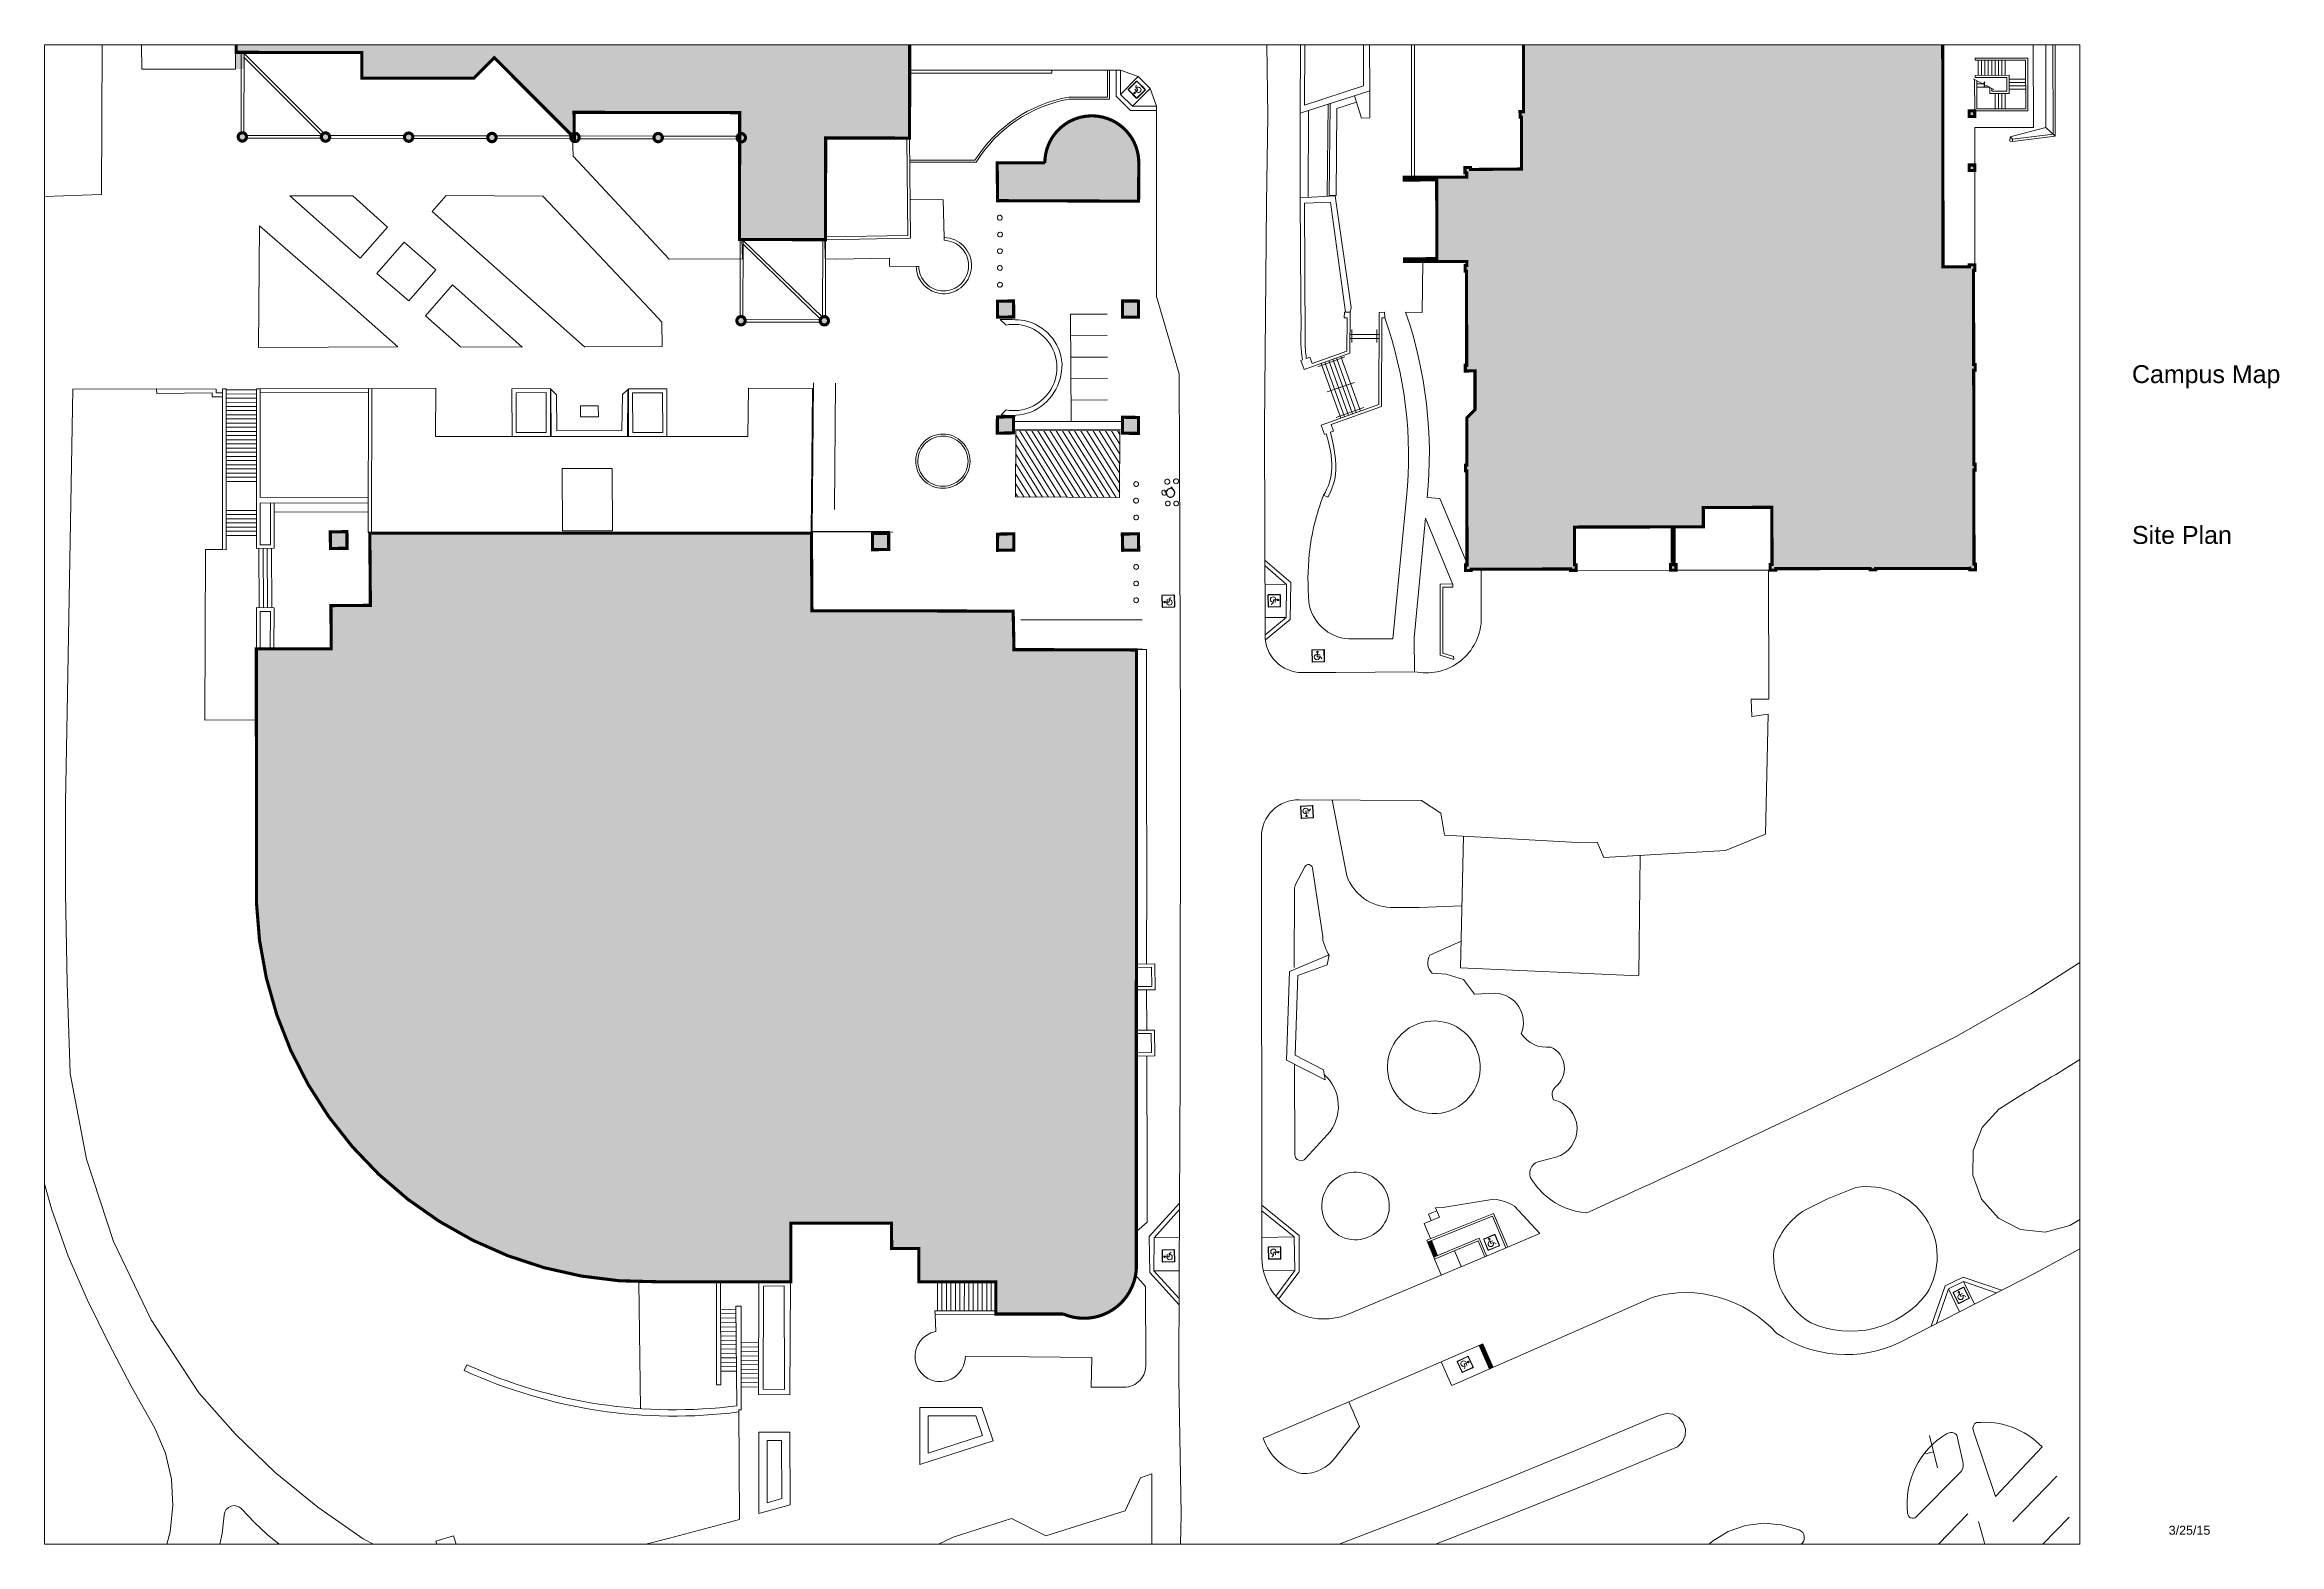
# Paper-space layout 'Existing Aligned' of a CAD drawing. Header units: feet, sheet in inches. Extents: x 0.5 to 16.1, y 0.1 to 10.6.
# The model-space entities are those that its viewports show. They can reach past a viewport. Long polylines and large blocks are cut down to what shows.
import ezdxf

# ---------------------------------------------------------------- set-up
doc = ezdxf.new("R2010")
doc.units = ezdxf.units.FT
doc.header["$LTSCALE"] = 48
doc.header["$MEASUREMENT"] = 0
doc.layers.get('0').update_dxf_attribs({"lineweight": 0})
for name, color, linetype, lineweight in [('A-FLOR-HRAL', 4, 'Continuous', 0), ('A-FLOR-STRS', 4, 'Continuous', 0), ('C-BLDG-HTCH', 253, 'Continuous', 0), ('C-PKNG-STRP', 3, 'Continuous', 0), ('C-ROAD', 5, 'Continuous', 0), ('Crosswalk_Stripping', 3, 'Continuous', 0), ('Handicap signs', 5, 'Continuous', 0), ('L-SITE-WALK', 6, 'Continuous', 0), ('L-SITE-WALL', 32, 'Continuous', 0)]:
    doc.layers.add(name, color=color, linetype=linetype, lineweight=lineweight)
for name, color, linetype in [('C-BLDG', 7, 'Continuous'), ('C-ROAD-IDEN', 7, 'Continuous'), ('UTILITY', 2, 'Continuous')]:
    doc.layers.add(name, color=color, linetype=linetype)
doc.styles.add('Campus_Base_Map_NEW$0$Site Plan$0$ARIAL3', font='arial.ttf', dxfattribs={"height": 100})
doc.styles.get("Standard").update_dxf_attribs({"font": 'arial.ttf'})
pattern_1 = [(45, (-9e-11, 0), (-1.3258252147, 1.3258252147), [])]

psp = doc.layouts.new('Existing Aligned')

# ---------------------------------------------------------------- texts
at = {"layer": 'L-SITE-WALK', "color": 7, "attachment_point": 1}
for s, width, heights, insert, char_height in [('Campus Map', 1.60755, [0.455], (15.064, 8.393), 0.125), ('Site Plan', 1.60755, [0.455], (15.064, 7.268), 0.125), ('3/25/15', 0.32207, [0], (15.321, 0.275), 0.0625)]:
    psp.add_mtext_dynamic_manual_height_columns(s, width=width, gutter_width=1, heights=heights, dxfattribs=dict(at, insert=insert, char_height=char_height))

msp = doc.modelspace()

# ---------------------------------------------------------------- texts
at = {"layer": 'C-ROAD-IDEN'}
msp.add_text('STUDENT UNION LANE', height=12, rotation=58, dxfattribs=at).set_placement((6766278.53, 1888835.56, -1523))
at = {"layer": 'Handicap signs', "char_height": 1, "width": 6.9186, "attachment_point": 5, "style": 'Campus_Base_Map_NEW$0$Site Plan$0$ARIAL3'}
for insert, rotation in [((6765888.51, 1888507.59), 253.2767), ((6765901.44, 1888488.94), 72.4522), ((6765882.55, 1888486.76), 253.2767), ((6765897.34, 1888471.3), 72.4522)]:
    msp.add_mtext('VAN', dxfattribs=dict(at, insert=insert, rotation=rotation))

# ---------------------------------------------------------------- blocks, each defined once
blk = doc.blocks.new('Campus_Base_Map_NEW$0$S1')
for points in [[(-0.083, 0), (0.083, 0)], [(0, 0), (0, -0.042)]]:
    blk.add_lwpolyline(points)
blk = doc.blocks.new('Campus_Base_Map_NEW$0$HANDI')
at = {"layer": 'Handicap signs', "lineweight": 0}
for p, q in [((0, 0.079), (0, 0)), ((0, 0), (0.062, 0)), ((0.062, 0), (0.094, -0.039))]:
    blk.add_line(p, q, dxfattribs=at)
blk.add_circle((0, 0.094), 0.015, dxfattribs=at)
blk.add_arc((-0.006, -0.006), 0.0541, 90, 0, dxfattribs=at)
blk = doc.blocks.new('Campus_Base_Map_NEW$0$Site Plan$0$HANDI')
for p, q in [((0, 0.079), (0, 0)), ((0, 0), (0.062, 0)), ((0.062, 0), (0.094, -0.039))]:
    blk.add_line(p, q)
blk.add_circle((0, 0.094), 0.015)
blk.add_arc((-0.006, -0.006), 0.0541, 90, 0)
blk = doc.blocks.new('Campus_Base_Map_NEW$0$handicap')
at = {"layer": 'C-PKNG-STRP'}
blk.add_line((563729.991, 157499.5), (563730.041, 157499.478), dxfattribs=at)
for points in [[(563729.849, 157499.398), (563730.056, 157499.316, 0.414214), (563730.074, 157499.324), (563730.156, 157499.53, 0.414214), (563730.148, 157499.548), (563729.942, 157499.63, 0.414214), (563729.924, 157499.622), (563729.842, 157499.416, 0.414214)], [(563729.852, 157499.404), (563730.059, 157499.322, 0.414214), (563730.068, 157499.326), (563730.149, 157499.533, 0.414214), (563730.146, 157499.542), (563729.939, 157499.624, 0.414214), (563729.93, 157499.62), (563729.848, 157499.413, 0.414214)]]:
    blk.add_lwpolyline(points, format="xyb", close=True, dxfattribs=at)
at = {"layer": 'C-PKNG-STRP', "rotation": 335.9749199039166}
blk.add_blockref('Campus_Base_Map_NEW$0$Site Plan$0$HANDI', (563729.975, 157499.464), dxfattribs=at)

# ---------------------------------------------------------------- hatches: boundary and pattern name
at = {"layer": 'C-BLDG-HTCH'}
h = msp.add_hatch(color=256, dxfattribs=at)
h.paths.add_polyline_path([(6766210.07, 1888956.66), (6766186.75, 1888919.49), (6766153, 1888940.66), (6766176.31, 1888977.84)], flags=0)
h.paths.add_polyline_path([(6766153, 1888940.66), (6766176.31, 1888977.84), (6766210.07, 1888956.66), (6766186.75, 1888919.49)], flags=16)
edge = h.paths.add_edge_path()
edge.add_line((6766362.85, 1889163.2), (6766389.12, 1889146.73))
edge.add_line((6766389.12, 1889146.73), (6766386.8, 1889143.03))
edge.add_line((6766386.8, 1889143.03), (6766392.49, 1889139.45))
edge.add_line((6766392.49, 1889139.45), (6766394.82, 1889143.16))
edge.add_line((6766394.82, 1889143.16), (6766412.48, 1889132.08))
edge.add_line((6766412.48, 1889132.08), (6766405.06, 1889120.26))
edge.add_line((6766405.06, 1889120.26), (6766415.89, 1889113.47))
edge.add_line((6766415.89, 1889113.47), (6766371.22, 1889042.25))
edge.add_line((6766371.22, 1889042.25), (6766359.26, 1889049.75))
edge.add_line((6766359.26, 1889049.75), (6766352.91, 1889039.64))
edge.add_line((6766352.91, 1889039.64), (6766364.88, 1889032.14))
edge.add_line((6766364.88, 1889032.14), (6766360.95, 1889025.87))
edge.add_line((6766360.95, 1889025.87), (6766361.09, 1889025.78))
edge.add_line((6766361.09, 1889025.78), (6766355.73, 1889017.23))
edge.add_line((6766355.73, 1889017.23), (6766355.59, 1889017.32))
edge.add_line((6766355.59, 1889017.32), (6766353.08, 1889013.33))
edge.add_line((6766353.08, 1889013.33), (6766348.85, 1889015.99))
edge.add_line((6766348.85, 1889015.99), (6766339.38, 1889000.89))
edge.add_line((6766339.38, 1889000.89), (6766343.62, 1888998.24))
edge.add_line((6766343.62, 1888998.24), (6766342.54, 1888996.53))
edge.add_line((6766342.54, 1888996.53), (6766338.31, 1888999.18))
edge.add_line((6766338.31, 1888999.18), (6766328.66, 1888983.8))
edge.add_line((6766328.66, 1888983.8), (6766332.9, 1888981.14))
edge.add_line((6766332.9, 1888981.14), (6766331.82, 1888979.43))
edge.add_line((6766331.82, 1888979.43), (6766327.59, 1888982.09))
edge.add_line((6766327.59, 1888982.09), (6766318.12, 1888966.99))
edge.add_line((6766318.12, 1888966.99), (6766322.35, 1888964.34))
edge.add_line((6766322.35, 1888964.34), (6766321.28, 1888962.63))
edge.add_line((6766321.28, 1888962.63), (6766303.83, 1888973.57))
edge.add_line((6766303.83, 1888973.57), (6766300.28, 1888967.9))
edge.add_line((6766300.28, 1888967.9), (6766301.72, 1888968.26))
edge.add_line((6766301.72, 1888968.26), (6766302.32, 1888965.63))
edge.add_arc((6766311.97, 1888923.51), 43.21, 102.9043, 115.9246)
edge.add_line((6766293.08, 1888962.38), (6766292.2, 1888964.19))
edge.add_line((6766292.2, 1888964.19), (6766285.72, 1888960.44))
edge.add_line((6766285.72, 1888960.44), (6766280.05, 1888955.56))
edge.add_line((6766280.05, 1888955.56), (6766281.48, 1888954.13))
edge.add_arc((6766311.97, 1888923.51), 43.21, 134.8839, 147.9043)
edge.add_line((6766275.36, 1888946.47), (6766273.09, 1888947.9))
edge.add_arc((6766311.97, 1888923.51), 45.9, 139.1606, 147.9043, ccw=False)
edge.add_line((6766277.24, 1888953.53), (6766270.85, 1888957.54))
edge.add_line((6766270.85, 1888957.54), (6766267.37, 1888951.98))
edge.add_line((6766267.37, 1888951.98), (6766258.75, 1888957.39))
edge.add_line((6766258.75, 1888957.39), (6766197.38, 1888859.53))
edge.add_line((6766197.38, 1888859.53), (6766180.29, 1888870.25))
edge.add_line((6766180.29, 1888870.25), (6766167.29, 1888849.53))
edge.add_line((6766167.29, 1888849.53), (6766149.77, 1888860.52))
edge.add_line((6766149.77, 1888860.52), (6766165.98, 1888886.37))
edge.add_line((6766165.98, 1888886.37), (6766132.23, 1888907.54))
edge.add_line((6766132.23, 1888907.54), (6766129.04, 1888902.3))
edge.add_line((6766129.04, 1888902.3), (6766122.92, 1888928.86))
edge.add_line((6766122.92, 1888928.86), (6766116.12, 1888927.27))
edge.add_line((6766116.12, 1888927.27), (6766093.33, 1888941.56))
edge.add_line((6766093.33, 1888941.56), (6766096.59, 1888946.76))
edge.add_line((6766096.59, 1888946.76), (6766070.95, 1888962.84))
edge.add_line((6766070.95, 1888962.84), (6766131.7, 1889059.7))
edge.add_line((6766131.7, 1889059.7), (6766158.84, 1889042.53))
edge.add_arc((6766311.97, 1888923.51), 193.94, 140.9081, 142.1451, ccw=False)
edge.add_line((6766161.45, 1889045.81), (6766162.5, 1889045.2))
edge.add_line((6766162.5, 1889045.2), (6766172.09, 1889057))
edge.add_line((6766172.09, 1889057), (6766183.57, 1889067.26))
edge.add_line((6766183.57, 1889067.26), (6766182.77, 1889068.16))
edge.add_arc((6766311.97, 1888923.51), 193.94, 130.6834, 131.7723, ccw=False)
edge.add_line((6766185.54, 1889070.58), (6766185.77, 1889070.44))
edge.add_line((6766185.77, 1889070.44), (6766186.04, 1889070.87))
edge.add_line((6766186.04, 1889070.87), (6766185.68, 1889071.09))
edge.add_line((6766185.68, 1889071.09), (6766185.95, 1889071.52))
edge.add_line((6766185.95, 1889071.52), (6766173.27, 1889079.47))
edge.add_line((6766173.27, 1889079.47), (6766178.9, 1889088.44))
edge.add_line((6766178.9, 1889088.44), (6766179.33, 1889088.18))
edge.add_line((6766179.33, 1889088.18), (6766195.28, 1889113.6))
edge.add_line((6766195.28, 1889113.6), (6766194.85, 1889113.87))
edge.add_line((6766194.85, 1889113.87), (6766195.25, 1889114.51))
edge.add_line((6766195.25, 1889114.51), (6766207.98, 1889106.52))
edge.add_line((6766207.98, 1889106.52), (6766208.52, 1889107.38))
edge.add_line((6766208.52, 1889107.38), (6766205.51, 1889112.77))
edge.add_arc((6766311.97, 1888923.51), 217.14, 119.3601, 120.3967)
edge.add_line((6766202.1, 1889110.81), (6766199.21, 1889112.62))
edge.add_line((6766199.21, 1889112.62), (6766204.14, 1889115.47))
edge.add_line((6766204.14, 1889115.47), (6766197.98, 1889126.48))
edge.add_line((6766197.98, 1889126.48), (6766176.1, 1889112.53))
edge.add_line((6766176.1, 1889112.53), (6766168.18, 1889117.5))
edge.add_arc((6765978.84, 1889165.44), 195.31, 344.9851, 345.7912, ccw=False)
edge.add_line((6766167.48, 1889114.84), (6766166.83, 1889115.01))
edge.add_arc((6766005.9, 1889163.34), 168.03, 343.2867, 367.838)
edge.add_arc((6765978.84, 1889165.44), 194.63, 6.1394, 20.1872)
edge.add_line((6766161.52, 1889232.6), (6766162.16, 1889232.84))
edge.add_line((6766162.16, 1889232.84), (6766162.82, 1889231.01))
edge.add_line((6766162.82, 1889231.01), (6766168.78, 1889233.07))
edge.add_arc((6765978.84, 1889165.44), 201.61, 19.5989, 20.1792)
edge.add_line((6766168.08, 1889234.99), (6766168.71, 1889235.22))
edge.add_line((6766168.71, 1889235.22), (6766174.13, 1889218.17))
edge.add_line((6766174.13, 1889218.17), (6766184.5, 1889234.7))
edge.add_line((6766184.5, 1889234.7), (6766187.59, 1889233.47))
edge.add_line((6766187.59, 1889233.47), (6766189.71, 1889238.77))
edge.add_line((6766189.71, 1889238.77), (6766187.81, 1889239.53))
edge.add_line((6766187.81, 1889239.53), (6766188.31, 1889240.78))
edge.add_line((6766188.31, 1889240.78), (6766276.98, 1889205.31))
edge.add_line((6766276.98, 1889205.31), (6766276.48, 1889204.06))
edge.add_line((6766276.48, 1889204.06), (6766271.87, 1889205.9))
edge.add_line((6766271.87, 1889205.9), (6766268.2, 1889200.04))
edge.add_line((6766268.2, 1889200.04), (6766285.54, 1889189.17))
edge.add_line((6766285.54, 1889189.17), (6766275.49, 1889173.14))
edge.add_line((6766275.49, 1889173.14), (6766276.63, 1889172.43))
edge.add_line((6766276.63, 1889172.43), (6766275.56, 1889170.72))
edge.add_line((6766275.56, 1889170.72), (6766290.09, 1889161.61))
edge.add_line((6766290.09, 1889161.61), (6766291.16, 1889163.32))
edge.add_line((6766291.16, 1889163.32), (6766292.87, 1889162.24))
edge.add_line((6766292.87, 1889162.24), (6766291.79, 1889160.54))
edge.add_line((6766291.79, 1889160.54), (6766307.18, 1889150.89))
edge.add_line((6766307.18, 1889150.89), (6766308.25, 1889152.6))
edge.add_line((6766308.25, 1889152.6), (6766309.96, 1889151.52))
edge.add_line((6766309.96, 1889151.52), (6766308.89, 1889149.81))
edge.add_line((6766308.89, 1889149.81), (6766324.27, 1889140.17))
edge.add_line((6766324.27, 1889140.17), (6766325.34, 1889141.88))
edge.add_line((6766325.34, 1889141.88), (6766327.05, 1889140.8))
edge.add_line((6766327.05, 1889140.8), (6766325.98, 1889139.09))
edge.add_line((6766325.98, 1889139.09), (6766341.36, 1889129.45))
edge.add_line((6766341.36, 1889129.45), (6766342.43, 1889131.16))
edge.add_line((6766342.43, 1889131.16), (6766344.14, 1889130.08))
edge.add_line((6766344.14, 1889130.08), (6766343.07, 1889128.37))
edge.add_line((6766343.07, 1889128.37), (6766358.46, 1889118.73))
edge.add_line((6766358.46, 1889118.73), (6766359.53, 1889120.44))
edge.add_line((6766359.53, 1889120.44), (6766361.24, 1889119.36))
edge.add_line((6766361.24, 1889119.36), (6766360.16, 1889117.65))
edge.add_line((6766360.16, 1889117.65), (6766366.15, 1889113.9))
edge.add_line((6766366.15, 1889113.9), (6766367.22, 1889115.61))
edge.add_line((6766367.22, 1889115.61), (6766368.36, 1889114.9))
edge.add_line((6766368.36, 1889114.9), (6766374.37, 1889124.48))
edge.add_line((6766374.37, 1889124.48), (6766348.69, 1889140.55))
edge.add_line((6766348.69, 1889140.55), (6766362.82, 1889163.16))
h = msp.add_hatch(color=256, dxfattribs=at)
h.dxf.hatch_style = 1
h.paths.add_polyline_path([(6766153, 1888940.66), (6766176.31, 1888977.84), (6766210.07, 1888956.66), (6766186.75, 1888919.49)], flags=16)
edge = h.paths.add_edge_path()
edge.add_line((6766362.85, 1889163.2), (6766389.12, 1889146.73))
edge.add_line((6766389.12, 1889146.73), (6766386.8, 1889143.03))
edge.add_line((6766386.8, 1889143.03), (6766392.49, 1889139.45))
edge.add_line((6766392.49, 1889139.45), (6766394.82, 1889143.16))
edge.add_line((6766394.82, 1889143.16), (6766412.48, 1889132.08))
edge.add_line((6766412.48, 1889132.08), (6766405.06, 1889120.26))
edge.add_line((6766405.06, 1889120.26), (6766415.89, 1889113.47))
edge.add_line((6766415.89, 1889113.47), (6766371.22, 1889042.25))
edge.add_line((6766371.22, 1889042.25), (6766359.26, 1889049.75))
edge.add_line((6766359.26, 1889049.75), (6766352.91, 1889039.64))
edge.add_line((6766352.91, 1889039.64), (6766364.88, 1889032.14))
edge.add_line((6766364.88, 1889032.14), (6766360.95, 1889025.87))
edge.add_line((6766360.95, 1889025.87), (6766361.09, 1889025.78))
edge.add_line((6766361.09, 1889025.78), (6766355.73, 1889017.23))
edge.add_line((6766355.73, 1889017.23), (6766355.59, 1889017.32))
edge.add_line((6766355.59, 1889017.32), (6766353.08, 1889013.33))
edge.add_line((6766353.08, 1889013.33), (6766348.85, 1889015.99))
edge.add_line((6766348.85, 1889015.99), (6766339.38, 1889000.89))
edge.add_line((6766339.38, 1889000.89), (6766343.62, 1888998.24))
edge.add_line((6766343.62, 1888998.24), (6766342.54, 1888996.53))
edge.add_line((6766342.54, 1888996.53), (6766338.31, 1888999.18))
edge.add_line((6766338.31, 1888999.18), (6766328.66, 1888983.8))
edge.add_line((6766328.66, 1888983.8), (6766332.9, 1888981.14))
edge.add_line((6766332.9, 1888981.14), (6766331.82, 1888979.43))
edge.add_line((6766331.82, 1888979.43), (6766327.59, 1888982.09))
edge.add_line((6766327.59, 1888982.09), (6766318.12, 1888966.99))
edge.add_line((6766318.12, 1888966.99), (6766322.35, 1888964.34))
edge.add_line((6766322.35, 1888964.34), (6766321.28, 1888962.63))
edge.add_line((6766321.28, 1888962.63), (6766303.83, 1888973.57))
edge.add_line((6766303.83, 1888973.57), (6766300.28, 1888967.9))
edge.add_line((6766300.28, 1888967.9), (6766301.72, 1888968.26))
edge.add_line((6766301.72, 1888968.26), (6766302.32, 1888965.63))
edge.add_arc((6766311.97, 1888923.51), 43.21, 102.9043, 115.9246)
edge.add_line((6766293.08, 1888962.38), (6766292.2, 1888964.19))
edge.add_line((6766292.2, 1888964.19), (6766285.72, 1888960.44))
edge.add_line((6766285.72, 1888960.44), (6766280.05, 1888955.56))
edge.add_line((6766280.05, 1888955.56), (6766281.48, 1888954.13))
edge.add_arc((6766311.97, 1888923.51), 43.21, 134.8839, 147.9043)
edge.add_line((6766275.36, 1888946.47), (6766273.09, 1888947.9))
edge.add_arc((6766311.97, 1888923.51), 45.9, 139.1606, 147.9043, ccw=False)
edge.add_line((6766277.24, 1888953.53), (6766270.85, 1888957.54))
edge.add_line((6766270.85, 1888957.54), (6766267.37, 1888951.98))
edge.add_line((6766267.37, 1888951.98), (6766258.75, 1888957.39))
edge.add_line((6766258.75, 1888957.39), (6766197.38, 1888859.53))
edge.add_line((6766197.38, 1888859.53), (6766180.29, 1888870.25))
edge.add_line((6766180.29, 1888870.25), (6766167.29, 1888849.53))
edge.add_line((6766167.29, 1888849.53), (6766149.77, 1888860.52))
edge.add_line((6766149.77, 1888860.52), (6766165.98, 1888886.37))
edge.add_line((6766165.98, 1888886.37), (6766132.23, 1888907.54))
edge.add_line((6766132.23, 1888907.54), (6766129.04, 1888902.3))
edge.add_line((6766129.04, 1888902.3), (6766122.92, 1888928.86))
edge.add_line((6766122.92, 1888928.86), (6766116.12, 1888927.27))
edge.add_line((6766116.12, 1888927.27), (6766093.33, 1888941.56))
edge.add_line((6766093.33, 1888941.56), (6766096.59, 1888946.76))
edge.add_line((6766096.59, 1888946.76), (6766070.95, 1888962.84))
edge.add_line((6766070.95, 1888962.84), (6766131.7, 1889059.7))
edge.add_line((6766131.7, 1889059.7), (6766158.84, 1889042.53))
edge.add_arc((6766311.97, 1888923.51), 193.94, 140.9081, 142.1451, ccw=False)
edge.add_line((6766161.45, 1889045.81), (6766162.5, 1889045.2))
edge.add_line((6766162.5, 1889045.2), (6766172.09, 1889057))
edge.add_line((6766172.09, 1889057), (6766183.57, 1889067.26))
edge.add_line((6766183.57, 1889067.26), (6766182.77, 1889068.16))
edge.add_arc((6766311.97, 1888923.51), 193.94, 130.6834, 131.7723, ccw=False)
edge.add_line((6766185.54, 1889070.58), (6766185.77, 1889070.44))
edge.add_line((6766185.77, 1889070.44), (6766186.04, 1889070.87))
edge.add_line((6766186.04, 1889070.87), (6766185.68, 1889071.09))
edge.add_line((6766185.68, 1889071.09), (6766185.95, 1889071.52))
edge.add_line((6766185.95, 1889071.52), (6766173.27, 1889079.47))
edge.add_line((6766173.27, 1889079.47), (6766178.9, 1889088.44))
edge.add_line((6766178.9, 1889088.44), (6766179.33, 1889088.18))
edge.add_line((6766179.33, 1889088.18), (6766195.28, 1889113.6))
edge.add_line((6766195.28, 1889113.6), (6766194.85, 1889113.87))
edge.add_line((6766194.85, 1889113.87), (6766195.25, 1889114.51))
edge.add_line((6766195.25, 1889114.51), (6766207.98, 1889106.52))
edge.add_line((6766207.98, 1889106.52), (6766208.52, 1889107.38))
edge.add_line((6766208.52, 1889107.38), (6766205.51, 1889112.77))
edge.add_arc((6766311.97, 1888923.51), 217.14, 119.3601, 120.3967)
edge.add_line((6766202.1, 1889110.81), (6766199.21, 1889112.62))
edge.add_line((6766199.21, 1889112.62), (6766204.14, 1889115.47))
edge.add_line((6766204.14, 1889115.47), (6766197.98, 1889126.48))
edge.add_line((6766197.98, 1889126.48), (6766176.1, 1889112.53))
edge.add_line((6766176.1, 1889112.53), (6766168.18, 1889117.5))
edge.add_arc((6765978.84, 1889165.44), 195.31, 344.9851, 345.7912, ccw=False)
edge.add_line((6766167.48, 1889114.84), (6766166.83, 1889115.01))
edge.add_arc((6766005.9, 1889163.34), 168.03, 343.2867, 367.838)
edge.add_arc((6765978.84, 1889165.44), 194.63, 6.1394, 20.1872)
edge.add_line((6766161.52, 1889232.6), (6766162.16, 1889232.84))
edge.add_line((6766162.16, 1889232.84), (6766162.82, 1889231.01))
edge.add_line((6766162.82, 1889231.01), (6766168.78, 1889233.07))
edge.add_arc((6765978.84, 1889165.44), 201.61, 19.5989, 20.1792)
edge.add_line((6766168.08, 1889234.99), (6766168.71, 1889235.22))
edge.add_line((6766168.71, 1889235.22), (6766174.13, 1889218.17))
edge.add_line((6766174.13, 1889218.17), (6766184.5, 1889234.7))
edge.add_line((6766184.5, 1889234.7), (6766187.59, 1889233.47))
edge.add_line((6766187.59, 1889233.47), (6766189.71, 1889238.77))
edge.add_line((6766189.71, 1889238.77), (6766187.81, 1889239.53))
edge.add_line((6766187.81, 1889239.53), (6766188.31, 1889240.78))
edge.add_line((6766188.31, 1889240.78), (6766276.98, 1889205.31))
edge.add_line((6766276.98, 1889205.31), (6766276.48, 1889204.06))
edge.add_line((6766276.48, 1889204.06), (6766271.87, 1889205.9))
edge.add_line((6766271.87, 1889205.9), (6766268.2, 1889200.04))
edge.add_line((6766268.2, 1889200.04), (6766285.54, 1889189.17))
edge.add_line((6766285.54, 1889189.17), (6766275.49, 1889173.14))
edge.add_line((6766275.49, 1889173.14), (6766276.63, 1889172.43))
edge.add_line((6766276.63, 1889172.43), (6766275.56, 1889170.72))
edge.add_line((6766275.56, 1889170.72), (6766290.09, 1889161.61))
edge.add_line((6766290.09, 1889161.61), (6766291.16, 1889163.32))
edge.add_line((6766291.16, 1889163.32), (6766292.87, 1889162.24))
edge.add_line((6766292.87, 1889162.24), (6766291.79, 1889160.54))
edge.add_line((6766291.79, 1889160.54), (6766307.18, 1889150.89))
edge.add_line((6766307.18, 1889150.89), (6766308.25, 1889152.6))
edge.add_line((6766308.25, 1889152.6), (6766309.96, 1889151.52))
edge.add_line((6766309.96, 1889151.52), (6766308.89, 1889149.81))
edge.add_line((6766308.89, 1889149.81), (6766324.27, 1889140.17))
edge.add_line((6766324.27, 1889140.17), (6766325.34, 1889141.88))
edge.add_line((6766325.34, 1889141.88), (6766327.05, 1889140.8))
edge.add_line((6766327.05, 1889140.8), (6766325.98, 1889139.09))
edge.add_line((6766325.98, 1889139.09), (6766341.36, 1889129.45))
edge.add_line((6766341.36, 1889129.45), (6766342.43, 1889131.16))
edge.add_line((6766342.43, 1889131.16), (6766344.14, 1889130.08))
edge.add_line((6766344.14, 1889130.08), (6766343.07, 1889128.37))
edge.add_line((6766343.07, 1889128.37), (6766358.46, 1889118.73))
edge.add_line((6766358.46, 1889118.73), (6766359.53, 1889120.44))
edge.add_line((6766359.53, 1889120.44), (6766361.24, 1889119.36))
edge.add_line((6766361.24, 1889119.36), (6766360.16, 1889117.65))
edge.add_line((6766360.16, 1889117.65), (6766366.15, 1889113.9))
edge.add_line((6766366.15, 1889113.9), (6766367.22, 1889115.61))
edge.add_line((6766367.22, 1889115.61), (6766368.36, 1889114.9))
edge.add_line((6766368.36, 1889114.9), (6766374.37, 1889124.48))
edge.add_line((6766374.37, 1889124.48), (6766348.69, 1889140.55))
edge.add_line((6766348.69, 1889140.55), (6766362.82, 1889163.16))
edge.add_line((6766362.82, 1889163.16), (6766362.85, 1889163.2))
h.paths.add_polyline_path([(6766160.42, 1889065.2), (6766159.35, 1889063.51), (6766157.66, 1889064.57), (6766158.73, 1889066.26)], flags=17)
h.paths.add_polyline_path([(6766171.11, 1889082.1), (6766170.04, 1889080.41), (6766168.35, 1889081.48), (6766169.42, 1889083.17)], flags=17)
h.paths.add_polyline_path([(6766181.81, 1889099), (6766180.74, 1889097.31), (6766179.05, 1889098.38), (6766180.12, 1889100.07)], flags=17)
h = msp.add_hatch(color=256, dxfattribs=at)
h.paths.add_polyline_path([(6766072.57, 1888961.83), (6766070.95, 1888962.84), (6766068.82, 1888959.44), (6766070.43, 1888958.43)])
edge = h.paths.add_edge_path()
edge.add_arc((6766156.72, 1888833.14), 1, 0, 360)
edge = h.paths.add_edge_path()
edge.add_arc((6766139.77, 1888843.77), 1, 0, 360)
edge = h.paths.add_edge_path()
edge.add_arc((6766163.15, 1888881.05), 1, 0, 360)
edge = h.paths.add_edge_path()
edge.add_arc((6766146.21, 1888891.67), 1, 0, 360)
edge = h.paths.add_edge_path()
edge.add_arc((6766129.27, 1888902.3), 1, 0, 360)
edge = h.paths.add_edge_path()
edge.add_arc((6766112.32, 1888912.93), 1, 0, 360)
edge = h.paths.add_edge_path()
edge.add_arc((6766095.38, 1888923.55), 1, 0, 360)
edge = h.paths.add_edge_path()
edge.add_arc((6766078.44, 1888934.18), 1, 0, 360)
edge = h.paths.add_edge_path()
edge.add_arc((6766061.49, 1888944.81), 1, 0, 360)
h = msp.add_hatch(color=256, dxfattribs=at)
h.dxf.hatch_style = 1
edge = h.paths.add_edge_path()
edge.add_line((6766221.81, 1888837.23), (6766212.11, 1888843.33))
edge.add_line((6766212.11, 1888843.33), (6766207.35, 1888835.55))
edge.add_line((6766207.35, 1888835.55), (6766236.05, 1888817.47))
edge.add_line((6766236.05, 1888817.47), (6766240.95, 1888825.22))
edge.add_arc((6766231.4, 1888831.25), 11.3, 327.7007, 508.0566)
h.paths.add_polyline_path([(6766191.62, 1888746.32), (6766193.62, 1888749.67), (6766190.32, 1888751.67), (6766188.33, 1888748.31)])
h.paths.add_polyline_path([(6766164.88, 1888767.55), (6766168.22, 1888765.54), (6766166.14, 1888762.25), (6766162.8, 1888764.26)], flags=17)
h.paths.add_polyline_path([(6766179.75, 1888791.45), (6766183.09, 1888789.44), (6766181.02, 1888786.16), (6766177.68, 1888788.17)])
h.paths.add_polyline_path([(6766206.43, 1888770.14), (6766208.46, 1888773.4), (6766205.22, 1888775.48), (6766203.2, 1888772.22)])
h.paths.add_polyline_path([(6766217.97, 1888795.88), (6766221.24, 1888793.82), (6766223.32, 1888797.11), (6766220.05, 1888799.17)])
h.paths.add_polyline_path([(6766197.84, 1888813.05), (6766195.81, 1888809.78), (6766192.52, 1888811.79), (6766194.55, 1888815.06)])
h.paths.add_polyline_path([(6766139.44, 1888783.61), (6766142.77, 1888781.6), (6766140.7, 1888778.31), (6766137.36, 1888780.32)], flags=17)
edge = h.paths.add_edge_path()
edge.add_line((6766019.79, 1888837.93), (6766014.35, 1888829.07))
edge.add_line((6766014.35, 1888829.07), (6765999.08, 1888838.61))
edge.add_line((6765999.08, 1888838.61), (6765966.84, 1888787.01))
edge.add_arc((6766048.45, 1888739.59), 94.39, 149.8339, 239.3157)
edge.add_line((6766000.28, 1888658.41), (6766027.43, 1888641.45))
edge.add_line((6766027.43, 1888641.45), (6766034.9, 1888653.41))
edge.add_line((6766034.9, 1888653.41), (6766055.46, 1888640.56))
edge.add_line((6766055.46, 1888640.56), (6766052.22, 1888635.37))
edge.add_line((6766052.22, 1888635.37), (6766057.78, 1888631.89))
edge.add_line((6766057.78, 1888631.89), (6766053.55, 1888625.12))
edge.add_line((6766053.55, 1888625.12), (6766069.26, 1888615.31))
edge.add_line((6766069.26, 1888615.31), (6766065.15, 1888608.73))
edge.add_line((6766065.15, 1888608.73), (6766078.89, 1888600.14))
edge.add_arc((6766089.25, 1888607.34), 12.62, 214.7724, 325.6442)
edge.add_line((6766099.67, 1888600.22), (6766178.42, 1888726.24))
edge.add_line((6766178.42, 1888726.24), (6766153.5, 1888741.91))
edge.add_line((6766153.5, 1888741.91), (6766158.22, 1888749.84))
edge.add_line((6766158.22, 1888749.84), (6766133.68, 1888765.31))
edge.add_line((6766133.68, 1888765.31), (6766117.24, 1888775.57))
edge.add_line((6766117.24, 1888775.57), (6766127.03, 1888791.48))
edge.add_line((6766127.03, 1888791.48), (6766036.96, 1888847.76))
edge.add_line((6766036.96, 1888847.76), (6766027.88, 1888832.96))
edge.add_line((6766027.88, 1888832.96), (6766019.79, 1888837.93))
h.paths.add_polyline_path([(6766026.98, 1888849.65), (6766030.39, 1888847.56), (6766032.48, 1888850.97), (6766029.07, 1888853.06)])
h = msp.add_hatch(color=256, dxfattribs=at)
h.paths.add_polyline_path([(6766398.51, 1888697.92), (6766397.38, 1888698.63), (6766397.12, 1888698.2), (6766391.74, 1888701.55), (6766411.48, 1888733.24), (6766434.6, 1888770.38), (6766371.22, 1888809.85), (6766367.67, 1888804.15), (6766356.35, 1888811.2), (6766359.64, 1888816.47), (6766362.82, 1888814.49), (6766363.08, 1888814.91), (6766359.9, 1888816.9), (6766366.24, 1888827.08), (6766356.34, 1888833.25), (6766356.91, 1888834.17), (6766354.65, 1888835.58), (6766353.24, 1888833.32), (6766354.51, 1888832.52), (6766340.77, 1888810.45), (6766340.06, 1888810.89), (6766339.36, 1888809.76), (6766340.06, 1888809.32), (6766325.97, 1888786.68), (6766325.26, 1888787.12), (6766324.56, 1888785.99), (6766324.84, 1888785.82), (6766318.25, 1888775.23), (6766307.79, 1888781.64), (6766308.05, 1888782.06), (6766306.92, 1888782.77), (6766306.22, 1888781.64), (6766306.57, 1888781.42), (6766306.04, 1888780.57), (6766293.31, 1888788.5), (6766292.96, 1888787.93), (6766299.56, 1888783.82), (6766289.54, 1888767.74), (6766282.94, 1888771.85), (6766282.59, 1888771.29), (6766295.32, 1888763.36), (6766294.8, 1888762.51), (6766294.44, 1888762.73), (6766293.74, 1888761.6), (6766294.02, 1888761.42), (6766282.04, 1888742.18), (6766281.76, 1888742.36), (6766281.05, 1888741.22), (6766283.03, 1888739.99), (6766278.1, 1888732.07), (6766275.34, 1888731.43), (6766269.35, 1888721.81), (6766269.07, 1888721.98), (6766268.36, 1888720.85), (6766268.65, 1888720.67), (6766256.67, 1888701.43), (6766256.38, 1888701.61), (6766255.68, 1888700.48), (6766256.81, 1888699.77), (6766256.99, 1888700.06), (6766277.3, 1888687.4), (6766277.13, 1888687.12), (6766278.26, 1888686.42), (6766278.96, 1888687.55), (6766278.61, 1888687.77), (6766283.41, 1888695.48), (6766303.36, 1888683.06), (6766298.56, 1888675.35), (6766298.2, 1888675.57), (6766297.5, 1888674.44), (6766298.63, 1888673.73), (6766299.34, 1888674.86), (6766298.98, 1888675.08), (6766303.78, 1888682.79), (6766309.73, 1888679.09), (6766312.19, 1888683.05), (6766326.2, 1888674.33), (6766318.93, 1888662.66), (6766318.58, 1888662.88), (6766317.87, 1888661.75), (6766319, 1888661.04), (6766319.18, 1888661.33), (6766338.42, 1888649.35), (6766338.25, 1888649.06), (6766339.38, 1888648.36), (6766339.55, 1888648.64), (6766358.79, 1888636.66), (6766358.62, 1888636.38), (6766359.75, 1888635.67), (6766360.46, 1888636.8), (6766360.17, 1888636.98), (6766372.15, 1888656.22), (6766372.44, 1888656.04), (6766373.14, 1888657.18), (6766372.86, 1888657.35), (6766384.84, 1888676.59), (6766385.12, 1888676.42), (6766385.83, 1888677.55), (6766385.54, 1888677.73), (6766397.53, 1888696.97), (6766397.81, 1888696.79)])
h.paths.add_polyline_path([(6766431.46, 1888752.41), (6766430.75, 1888752.85), (6766431.46, 1888753.98), (6766432.17, 1888753.54), (6766432.87, 1888753.1), (6766432.17, 1888751.97)], flags=17)
h.paths.add_polyline_path([(6766446.33, 1888778.49), (6766448.59, 1888777.08), (6766447.18, 1888774.82), (6766444.92, 1888776.23)])
h.paths.add_polyline_path([(6766376.27, 1888819.07), (6766378.4, 1888817.75), (6766378.79, 1888818.39), (6766399.59, 1888805.43), (6766399.19, 1888804.8), (6766401.32, 1888803.48), (6766401.71, 1888804.11), (6766422.51, 1888791.16), (6766422.11, 1888790.53), (6766424.24, 1888789.2), (6766425.56, 1888791.33), (6766424.71, 1888791.86), (6766428.72, 1888798.29), (6766429.07, 1888798.07), (6766429.77, 1888799.2), (6766429.42, 1888799.42), (6766438.19, 1888813.5), (6766439.11, 1888812.93), (6766440.43, 1888815.05), (6766437.88, 1888816.64), (6766437.35, 1888815.79), (6766423.93, 1888824.15), (6766424.15, 1888824.5), (6766423.44, 1888824.94), (6766423.09, 1888824.38), (6766416.99, 1888828.17), (6766417.65, 1888829.24), (6766415.1, 1888830.82), (6766414.44, 1888829.76), (6766408.34, 1888833.56), (6766408.69, 1888834.12), (6766407.99, 1888834.57), (6766407.77, 1888834.21), (6766394.34, 1888842.57), (6766394.87, 1888843.42), (6766392.33, 1888845.01), (6766391, 1888842.88), (6766391.92, 1888842.31), (6766383.16, 1888828.23), (6766382.8, 1888828.45), (6766382.1, 1888827.32), (6766382.45, 1888827.1), (6766378.44, 1888820.66), (6766377.6, 1888821.19)])
h.paths.add_polyline_path([(6766410.07, 1888719), (6766409.36, 1888717.87), (6766410.5, 1888717.16), (6766411.2, 1888718.3)], flags=17)
h.paths.add_polyline_path([(6766416.85, 1888729.89), (6766416.24, 1888728.9), (6766417.37, 1888728.2), (6766418.07, 1888729.33), (6766416.94, 1888730.04)], flags=17)
h = msp.add_hatch(color=256, dxfattribs=at)
h.paths.add_polyline_path([(6766739.27, 1888592.64), (6766789.67, 1888559.22), (6766778.31, 1888542.09), (6766771.53, 1888546.59), (6766769.16, 1888543.02), (6766775.89, 1888538.55), (6766773.57, 1888535.05), (6766776.58, 1888533.05), (6766779.13, 1888536.9), (6766797.23, 1888524.9), (6766758.48, 1888466.47), (6766740.41, 1888478.45), (6766743.23, 1888482.7), (6766740.78, 1888484.33), (6766738.07, 1888480.23), (6766730.88, 1888485), (6766729.07, 1888482.27), (6766735.15, 1888478.24), (6766723.16, 1888460.16), (6766673.43, 1888493.14), (6766684.63, 1888510.03), (6766691.11, 1888505.74), (6766693.63, 1888509.54), (6766689.96, 1888511.97), (6766692.99, 1888516.54), (6766708.3, 1888519.2), (6766725.54, 1888507.76), (6766730.53, 1888515.28), (6766724.23, 1888519.46), (6766734.84, 1888535.47), (6766741.33, 1888531.16), (6766746.23, 1888538.54), (6766728.73, 1888550.15), (6766725.75, 1888565.52), (6766728.6, 1888569.81), (6766731.55, 1888567.86), (6766733.75, 1888571.17), (6766727.7, 1888575.18)])
h.paths.add_polyline_path([(6766682.51, 1888659.44), (6766643.88, 1888601.05), (6766661.43, 1888589.44), (6766664.12, 1888593.51), (6766667.18, 1888591.49), (6766664, 1888586.68), (6766670.82, 1888582.17), (6766668.86, 1888579.2), (6766662.17, 1888583.63), (6766650.55, 1888566.04), (6766700.84, 1888532.78), (6766712.65, 1888550.64), (6766706.17, 1888554.93), (6766708.06, 1888557.79), (6766711.83, 1888555.3), (6766714.7, 1888559.64), (6766711.37, 1888575.8), (6766693.98, 1888587.31), (6766698.59, 1888594.28), (6766705.46, 1888589.73), (6766716.18, 1888605.93), (6766709.18, 1888610.56), (6766714.59, 1888618.74), (6766732.6, 1888606.82), (6766747.42, 1888609.58), (6766750.26, 1888613.87), (6766746.75, 1888616.19), (6766749.15, 1888619.82), (6766756.47, 1888614.98), (6766767.79, 1888632.09), (6766716.42, 1888666.07), (6766704.64, 1888648.26), (6766711.79, 1888643.53), (6766709.46, 1888640.01), (6766702.2, 1888644.82), (6766700.07, 1888641.6), (6766696.53, 1888643.94), (6766699.39, 1888648.27)])
h.paths.add_polyline_path([(6766426.86, 1888496.3), (6766388.14, 1888437.75), (6766405.21, 1888426.46), (6766408.05, 1888430.76), (6766411.31, 1888428.61), (6766408.38, 1888424.18), (6766415.76, 1888419.3), (6766413.79, 1888416.31), (6766406.73, 1888420.98), (6766395.15, 1888403.46), (6766446.13, 1888369.75), (6766457.75, 1888387.33), (6766451.08, 1888391.74), (6766453.42, 1888395.28), (6766456.63, 1888393.16), (6766459.59, 1888397.64), (6766456.34, 1888412.5), (6766438.62, 1888424.21), (6766443.55, 1888431.67), (6766450.41, 1888427.14), (6766460.98, 1888443.12), (6766454.03, 1888447.71), (6766459.46, 1888455.92), (6766477.44, 1888444.03), (6766492.66, 1888447.08), (6766495.34, 1888451.12), (6766491.76, 1888453.48), (6766493.82, 1888456.59), (6766500.54, 1888452.15), (6766512.35, 1888470), (6766461.77, 1888503.45), (6766449.7, 1888485.19), (6766456.18, 1888480.91), (6766454.16, 1888477.85), (6766447.52, 1888482.23), (6766445.49, 1888479.16), (6766442, 1888481.47), (6766444.22, 1888484.82)])
h.paths.add_polyline_path([(6766417.54, 1888330.31), (6766468.39, 1888296.72), (6766479.94, 1888314.21), (6766473.44, 1888318.5), (6766475.87, 1888322.18), (6766484.46, 1888316.51), (6766503.03, 1888304.23), (6766541.09, 1888361.83), (6766523.82, 1888373.24), (6766521.47, 1888369.69), (6766518.54, 1888371.63), (6766521.2, 1888375.65), (6766513.83, 1888380.52), (6766515.25, 1888382.68), (6766522.55, 1888377.85), (6766535.39, 1888397.3), (6766483.82, 1888431.37), (6766471.79, 1888413.16), (6766479.23, 1888408.25), (6766477.32, 1888405.35), (6766473.19, 1888408.08), (6766470.3, 1888403.71), (6766473.38, 1888388), (6766490.82, 1888376.48), (6766485.83, 1888368.94), (6766479.13, 1888373.36), (6766468.35, 1888357.04), (6766475.42, 1888352.37), (6766470.5, 1888344.91), (6766452.77, 1888356.63), (6766437.14, 1888353.33), (6766434.41, 1888349.2), (6766438.14, 1888346.73), (6766435.33, 1888342.49), (6766428.55, 1888346.97)])
h.paths.add_polyline_path([(6766688.6, 1888326.29), (6766747.02, 1888287.41), (6766760.66, 1888307.91), (6766780.98, 1888294.39), (6766815.28, 1888345.92), (6766798.43, 1888357.13), (6766793.79, 1888350.16), (6766790.31, 1888352.48), (6766792.6, 1888355.92), (6766787.77, 1888359.13), (6766772.4, 1888355.99), (6766760.61, 1888338.28), (6766753.79, 1888342.81), (6766758.39, 1888349.73), (6766741.7, 1888360.83), (6766737.12, 1888353.95), (6766729.9, 1888358.75), (6766741.62, 1888376.37), (6766738.59, 1888391.68), (6766734.39, 1888394.48), (6766732, 1888390.9), (6766728.79, 1888393.04), (6766733.67, 1888400.37), (6766715.75, 1888412.3), (6766681.88, 1888361.4), (6766699.67, 1888349.56), (6766704.55, 1888356.9), (6766707.26, 1888355.09), (6766702.55, 1888348.02), (6766706.04, 1888345.69), (6766703.63, 1888342.07), (6766700.49, 1888344.17)])
h.paths.add_polyline_path([(6766823.44, 1888441.1), (6766882.41, 1888402.34), (6766870.72, 1888384.56), (6766866.31, 1888387.47), (6766864.25, 1888384.35), (6766867.94, 1888381.92), (6766863.43, 1888375.05), (6766866.3, 1888373.17), (6766870.58, 1888379.67), (6766888.61, 1888367.82), (6766855.28, 1888317.11), (6766838.02, 1888328.45), (6766842.35, 1888335.04), (6766839.51, 1888336.9), (6766837.07, 1888333.18), (6766831.46, 1888336.86), (6766828.89, 1888352.29), (6766840.39, 1888369.78), (6766832.64, 1888374.88), (6766828.24, 1888368.18), (6766812.22, 1888378.71), (6766816.9, 1888385.84), (6766809.37, 1888390.79), (6766797.74, 1888373.09), (6766782.7, 1888369.84), (6766777.85, 1888373.03), (6766780.29, 1888376.74), (6766777.92, 1888378.3), (6766773.23, 1888371.17), (6766754.96, 1888383.18), (6766788.37, 1888434.01), (6766806.32, 1888422.21), (6766801.72, 1888415.22), (6766805.07, 1888413.02), (6766809.69, 1888420.05), (6766813.09, 1888417.81), (6766815.06, 1888420.8), (6766811.6, 1888423.08)])
h.paths.add_polyline_path([(6766458.57, 1888248.32), (6766420.45, 1888190.91), (6766437.58, 1888179.53), (6766440.33, 1888183.68), (6766444.01, 1888181.24), (6766441.61, 1888177.63), (6766448.55, 1888173.03), (6766445.8, 1888168.88), (6766439.02, 1888173.38), (6766427.43, 1888155.93), (6766477.96, 1888122.38), (6766489.77, 1888140.16), (6766482.82, 1888144.78), (6766484.81, 1888147.78), (6766488.39, 1888145.4), (6766491.74, 1888150.44), (6766488.45, 1888164.43), (6766470.71, 1888176.21), (6766475.8, 1888183.88), (6766482.02, 1888179.75), (6766492.8, 1888196), (6766486.65, 1888200.08), (6766491.88, 1888207.96), (6766509.15, 1888196.49), (6766531.36, 1888201.72), (6766545.06, 1888222.35), (6766492.07, 1888257.53), (6766480.07, 1888239.45), (6766488.81, 1888233.65), (6766486.69, 1888230.45), (6766479.39, 1888235.29), (6766476.43, 1888230.83), (6766473.73, 1888232.62), (6766476.33, 1888236.53)])
h.paths.add_polyline_path([(6766566.63, 1888259.05), (6766617.27, 1888225.65), (6766608.46, 1888212.3), (6766601.72, 1888216.75), (6766599.61, 1888213.55), (6766606.35, 1888209.1), (6766603.88, 1888205.34), (6766607.08, 1888203.23), (6766609.55, 1888206.99), (6766622.91, 1888198.18), (6766608.87, 1888176.89), (6766595.93, 1888185.42), (6766585.65, 1888169.84), (6766598.59, 1888161.31), (6766584.55, 1888140.02), (6766571.2, 1888148.83), (6766573.68, 1888152.59), (6766570.48, 1888154.7), (6766568, 1888150.94), (6766561.25, 1888155.39), (6766559.14, 1888152.19), (6766565.89, 1888147.74), (6766557.08, 1888134.38), (6766506.43, 1888167.78), (6766515.24, 1888181.14), (6766521.99, 1888176.69), (6766524.1, 1888179.89), (6766520.55, 1888182.23), (6766523.31, 1888186.4), (6766538.55, 1888189.53), (6766556.35, 1888177.78), (6766561.31, 1888185.3), (6766557.55, 1888187.78), (6766568.38, 1888204.19), (6766572.14, 1888201.72), (6766577.09, 1888209.23), (6766559.28, 1888220.97), (6766556.16, 1888236.21), (6766558.91, 1888240.39), (6766562.46, 1888238.05), (6766564.57, 1888241.25), (6766557.82, 1888245.7)])
at = {"layer": 'Crosswalk_Stripping'}
h = msp.add_hatch(dxfattribs=at)
h.set_pattern_fill('ANSI31', color=256, scale=15, angle=315, style=0)
h.set_pattern_definition([(0, (-9e-11, 0), (6e-16, 1.875), [])])
h.paths.add_polyline_path([(6765917.4, 1888559, -0.000618), (6765913, 1888560.42, -0.174524), (6765911.33, 1888560.96, -0.000395), (6765908.52, 1888561.88), (6765901.2, 1888537.27), (6765910.57, 1888535.15)])
h = msp.add_hatch(dxfattribs=at)
h.set_pattern_fill('ANSI31', color=256, scale=15, style=0)
h.set_pattern_definition(pattern_1)
h.paths.add_polyline_path([(6765919.21, 1888506.49), (6765901.19, 1888502.38), (6765898.6, 1888493.58), (6765916.62, 1888497.69)])
h = msp.add_hatch(dxfattribs=at)
h.set_pattern_fill('ANSI31', color=256, scale=15, style=0)
h.set_pattern_definition(pattern_1)
h.paths.add_polyline_path([(6765891.13, 1888503.19), (6765872.91, 1888496.46), (6765870.06, 1888486.87), (6765888.45, 1888493.98)])
h = msp.add_hatch(dxfattribs=at)
h.set_pattern_fill('ANSI31', color=256, scale=15, style=0)
h.set_pattern_definition(pattern_1)
h.paths.add_polyline_path([(6765885.58, 1888484.08), (6765867.21, 1888477.29), (6765861.5, 1888458.13), (6765880.03, 1888464.97)])
h = msp.add_hatch(dxfattribs=at)
h.set_pattern_fill('ANSI31', color=256, scale=15, style=0)
h.set_pattern_definition(pattern_1)
h.paths.add_polyline_path([(6765913.71, 1888487.8), (6765895.68, 1888483.69), (6765893.09, 1888474.9), (6765911.13, 1888479)])
h = msp.add_hatch(dxfattribs=at)
h.set_pattern_fill('ANSI31', color=256, scale=15, style=0)
h.set_pattern_definition(pattern_1)
h.paths.add_polyline_path([(6765905.31, 1888459.22), (6765887.27, 1888455.11), (6765885.65, 1888449.61), (6765903.69, 1888453.72)])
h = msp.add_hatch(dxfattribs=at)
h.set_pattern_fill('ANSI31', color=256, scale=15, style=0)
h.set_pattern_definition(pattern_1)
h.paths.add_polyline_path([(6765873.79, 1888443.48), (6765855.63, 1888436.77), (6765854.19, 1888431.81), (6765872.36, 1888438.52)])
h.paths.add_polyline_path([(6765873.79, 1888443.48), (6765874, 1888444.18), (6765855.84, 1888437.47), (6765855.63, 1888436.77)])
h = msp.add_hatch(dxfattribs=at)
h.set_pattern_fill('ANSI31', color=256, scale=15, style=0)
h.set_pattern_definition(pattern_1)
h.paths.add_polyline_path([(6765896.25, 1888428.43), (6765897.87, 1888433.93), (6765879.82, 1888429.82), (6765878.21, 1888424.32)])

# ---------------------------------------------------------------- linework, layer by layer
at = {"layer": 'A-FLOR-HRAL', "ltscale": 0.1}
for points in [[(6766143.71, 1888781.29), (6766127.33, 1888791.67), (6766146.56, 1888821.85)], [(6766151.08, 1888818.99), (6766134.73, 1888793.4)], [(6766183.45, 1888731.61), (6766158.66, 1888747.12)], [(6766179.77, 1888725.58), (6766155.19, 1888741.06)]]:
    msp.add_lwpolyline(points, dxfattribs=at)
at = {"layer": 'A-FLOR-STRS'}
for p, q in [((6766423.31, 1888736.13), (6766425.23, 1888739.21)), ((6766424, 1888735.7), (6766425.92, 1888738.78)), ((6766424.69, 1888735.27), (6766426.61, 1888738.35)), ((6766425.38, 1888734.84), (6766427.3, 1888737.92)), ((6766426.07, 1888734.41), (6766427.99, 1888737.49)), ((6766426.76, 1888733.98), (6766428.68, 1888737.06)), ((6766427.45, 1888733.55), (6766429.36, 1888736.63)), ((6766428.14, 1888733.13), (6766430.05, 1888736.2)), ((6766424.16, 1888732.24), (6766421.5, 1888733.9)), ((6766423.15, 1888733.83), (6766421.93, 1888734.58)), ((6766428.69, 1888730.74), (6766432.09, 1888728.63)), ((6766428.83, 1888732.7), (6766430.74, 1888735.77)), ((6766432.52, 1888729.32), (6766429.12, 1888731.43)), ((6766424.47, 1888730.31), (6766422.51, 1888727.16)), ((6766425.16, 1888729.88), (6766423.2, 1888726.73)), ((6766423.89, 1888726.3), (6766425.85, 1888729.45)), ((6766426.54, 1888729.02), (6766424.58, 1888725.87)), ((6766427.83, 1888729.36), (6766431.23, 1888727.25)), ((6766431.66, 1888727.94), (6766428.26, 1888730.05))]:
    msp.add_line(p, q, dxfattribs=at)
at = {"layer": 'C-BLDG'}
msp.add_lwpolyline([(6766338.31, 1888999.18, 0.75, 0.75, 0), (6766328.66, 1888983.8, 0.75, 0.75, 0), (6766332.9, 1888981.14, 0.75, 0.75, 0), (6766331.82, 1888979.43, 0.75, 0.75, 0), (6766327.59, 1888982.09, 0.75, 0.75, 0), (6766318.12, 1888966.99, 0.75, 0.75, 0), (6766322.35, 1888964.34, 0.75, 0.75, 0), (6766321.28, 1888962.63, 0.75, 0.75, 0), (6766303.83, 1888973.57, 0.75, 0.75, 0), (6766300.28, 1888967.9, 0.75, 0.75, 0), (6766301.72, 1888968.26, 0.75, 0.75, 0), (6766302.32, 1888965.63, 0.75, 0.75, 0.056873), (6766293.08, 1888962.38, 0.75, 0.75, 0), (6766292.2, 1888964.19, 0.75, 0.75, 0), (6766285.72, 1888960.44, 0.75, 0.75, 0), (6766280.05, 1888955.56, 0.75, 0.75, 0), (6766281.48, 1888954.13, 0.75, 0.75, 0.056873), (6766275.36, 1888946.47, 0.75, 0.75, 0), (6766273.09, 1888947.9, 0.75, 0.75, -0.03817), (6766277.24, 1888953.53, 0.75, 0.75, 0), (6766270.85, 1888957.54, 0.75, 0.75, 0), (6766267.37, 1888951.98, 0.75, 0.75, 0), (6766258.75, 1888957.39, 0.75, 0.75, 0), (6766197.38, 1888859.53, 0.75, 0.75, 0), (6766180.29, 1888870.25, 0.75, 0.75, 0), (6766167.29, 1888849.53, 0.75, 0.75, 0), (6766149.77, 1888860.52, 0.75, 0.75, 0), (6766165.98, 1888886.37, 0.75, 0.75, 0), (6766132.23, 1888907.54, 0.75, 0.75, 0), (6766129.04, 1888902.3, 0.75, 0.75, 0), (6766122.92, 1888928.86, 0.75, 0.75, 0), (6766116.12, 1888927.27, 0.75, 0.75, 0), (6766093.33, 1888941.56, 0.75, 0.75, 0), (6766096.59, 1888946.76, 0.75, 0.75, 0), (6766070.95, 1888962.84, 0.75, 0.75, 0), (6766131.7, 1889059.7, 0.75, 0.75, 0)], format="xyseb", dxfattribs=at)
at = {"layer": 'C-BLDG', "const_width": 0.75}
for points in [[(6766153, 1888940.66), (6766176.31, 1888977.84), (6766210.07, 1888956.66), (6766186.75, 1888919.49)], [(6766376.27, 1888819.07), (6766378.4, 1888817.75), (6766378.79, 1888818.39), (6766399.59, 1888805.43), (6766399.19, 1888804.8), (6766401.32, 1888803.48), (6766401.71, 1888804.11), (6766422.51, 1888791.16), (6766422.11, 1888790.53), (6766424.24, 1888789.2), (6766425.56, 1888791.33), (6766424.71, 1888791.86), (6766428.72, 1888798.29), (6766429.07, 1888798.07), (6766429.77, 1888799.2), (6766429.42, 1888799.42), (6766438.19, 1888813.5), (6766439.11, 1888812.93), (6766440.43, 1888815.05), (6766437.88, 1888816.64), (6766437.35, 1888815.79), (6766423.93, 1888824.15), (6766424.15, 1888824.5), (6766423.44, 1888824.94), (6766423.09, 1888824.38), (6766416.99, 1888828.17), (6766417.65, 1888829.24), (6766415.1, 1888830.82), (6766414.44, 1888829.76), (6766408.34, 1888833.56), (6766408.69, 1888834.12), (6766407.99, 1888834.57), (6766407.77, 1888834.21), (6766394.34, 1888842.57), (6766394.87, 1888843.42), (6766392.33, 1888845.01), (6766391, 1888842.88), (6766391.92, 1888842.31), (6766383.16, 1888828.23), (6766382.8, 1888828.45), (6766382.1, 1888827.32), (6766382.45, 1888827.1), (6766378.44, 1888820.66), (6766377.6, 1888821.19)], [(6766410.07, 1888719), (6766409.36, 1888717.87), (6766410.5, 1888717.16), (6766411.2, 1888718.3)]]:
    msp.add_lwpolyline(points, close=True, dxfattribs=at)
for points in [[(6766061.45, 1888943.8, 1), (6766061.45, 1888945.8, 1)], [(6766078.4, 1888933.18, 1), (6766078.4, 1888935.18, 1)], [(6766095.34, 1888922.55, 1), (6766095.34, 1888924.55, 1)], [(6766112.28, 1888911.87, 1), (6766112.28, 1888913.87, 1)], [(6766129.23, 1888901.3, 1), (6766129.23, 1888903.3, 1)], [(6766146.17, 1888890.67, 1), (6766146.17, 1888892.67, 1)], [(6766163.11, 1888880.04, 1), (6766163.11, 1888882.04, 1)], [(6766139.74, 1888842.77, 1), (6766139.74, 1888844.77, 1)], [(6766156.72, 1888832.14, 1), (6766156.72, 1888834.14, 1)]]:
    msp.add_lwpolyline(points, format="xyb", close=True, dxfattribs=at)
at = {"layer": 'C-BLDG', "const_width": 0.75, "elevation": -1492.96}
for points in [[(6766026.98, 1888849.65), (6766030.39, 1888847.56), (6766032.48, 1888850.97), (6766029.07, 1888853.06)], [(6766195.81, 1888809.78), (6766192.52, 1888811.79), (6766194.55, 1888815.06), (6766197.84, 1888813.05)], [(6766221.24, 1888793.82), (6766223.32, 1888797.11), (6766220.05, 1888799.17), (6766217.97, 1888795.88)], [(6766183.09, 1888789.44), (6766181.02, 1888786.16), (6766177.68, 1888788.17), (6766179.75, 1888791.45)], [(6766142.77, 1888781.6), (6766140.7, 1888778.31), (6766137.36, 1888780.32), (6766139.44, 1888783.61)], [(6766205.22, 1888775.48), (6766203.2, 1888772.22), (6766206.43, 1888770.14), (6766208.46, 1888773.4)], [(6766168.22, 1888765.54), (6766166.14, 1888762.25), (6766162.8, 1888764.26), (6766164.88, 1888767.55)], [(6766190.32, 1888751.67), (6766188.33, 1888748.31), (6766191.62, 1888746.32), (6766193.62, 1888749.67)]]:
    msp.add_lwpolyline(points, close=True, dxfattribs=at)
msp.add_lwpolyline([(6766019.79, 1888837.93), (6766014.35, 1888829.07), (6765999.08, 1888838.61), (6765966.84, 1888787.01, 0.411567), (6766000.28, 1888658.41), (6766027.43, 1888641.45), (6766034.9, 1888653.41), (6766055.46, 1888640.56), (6766052.22, 1888635.37), (6766057.78, 1888631.89), (6766053.55, 1888625.12), (6766069.26, 1888615.31), (6766065.15, 1888608.73), (6766078.89, 1888600.14, 0.525411), (6766099.67, 1888600.22), (6766178.42, 1888726.24), (6766153.5, 1888741.91), (6766158.22, 1888749.84), (6766133.68, 1888765.31), (6766133.68, 1888765.31), (6766117.24, 1888775.57), (6766127.03, 1888791.48), (6766036.96, 1888847.76), (6766027.88, 1888832.96)], format="xyb", close=True, dxfattribs=at)
msp.add_lwpolyline([(6766221.81, 1888837.23), (6766212.11, 1888843.33), (6766207.35, 1888835.55), (6766236.05, 1888817.47), (6766240.95, 1888825.22, 1.003111), (6766221.81, 1888837.23)], format="xyb", dxfattribs=at)
at = {"layer": 'C-BLDG', "const_width": 0.75}
for points in [[(6766398.51, 1888697.92), (6766397.38, 1888698.63), (6766397.12, 1888698.2), (6766391.74, 1888701.55), (6766411.48, 1888733.24), (6766434.6, 1888770.38), (6766371.22, 1888809.85), (6766367.67, 1888804.15), (6766356.35, 1888811.2), (6766359.64, 1888816.47), (6766362.82, 1888814.49), (6766363.08, 1888814.91), (6766359.9, 1888816.9), (6766366.24, 1888827.08), (6766356.34, 1888833.25), (6766356.91, 1888834.17), (6766354.65, 1888835.58), (6766353.24, 1888833.32), (6766354.51, 1888832.52), (6766340.77, 1888810.45), (6766340.06, 1888810.89), (6766339.36, 1888809.76), (6766340.06, 1888809.32), (6766325.97, 1888786.68), (6766325.26, 1888787.12), (6766324.56, 1888785.99), (6766324.84, 1888785.82), (6766318.25, 1888775.23), (6766307.79, 1888781.64), (6766308.05, 1888782.06), (6766306.92, 1888782.77), (6766306.22, 1888781.64), (6766306.57, 1888781.42), (6766306.04, 1888780.57), (6766293.31, 1888788.5), (6766292.96, 1888787.93), (6766299.56, 1888783.82), (6766289.54, 1888767.74), (6766282.94, 1888771.85), (6766282.59, 1888771.29), (6766295.32, 1888763.36), (6766294.8, 1888762.51), (6766294.44, 1888762.73), (6766293.74, 1888761.6), (6766294.02, 1888761.42), (6766282.04, 1888742.18), (6766281.76, 1888742.36), (6766281.05, 1888741.22), (6766283.03, 1888739.99), (6766278.1, 1888732.07), (6766275.34, 1888731.43), (6766269.35, 1888721.81), (6766269.07, 1888721.98), (6766268.36, 1888720.85), (6766268.65, 1888720.67), (6766256.67, 1888701.43), (6766256.38, 1888701.61), (6766255.68, 1888700.48), (6766256.81, 1888699.77), (6766256.99, 1888700.06), (6766277.3, 1888687.4), (6766277.13, 1888687.12), (6766278.26, 1888686.42), (6766278.96, 1888687.55), (6766278.61, 1888687.77), (6766283.41, 1888695.48), (6766303.36, 1888683.06), (6766298.56, 1888675.35), (6766298.2, 1888675.57), (6766297.5, 1888674.44), (6766298.63, 1888673.73), (6766299.34, 1888674.86), (6766298.98, 1888675.08), (6766303.78, 1888682.79), (6766309.73, 1888679.09), (6766312.19, 1888683.05), (6766326.2, 1888674.33), (6766318.93, 1888662.66), (6766318.58, 1888662.88), (6766317.87, 1888661.75), (6766319, 1888661.04), (6766319.18, 1888661.33), (6766338.42, 1888649.35), (6766338.25, 1888649.06), (6766339.38, 1888648.36), (6766339.55, 1888648.64), (6766358.79, 1888636.66), (6766358.62, 1888636.38), (6766359.75, 1888635.67), (6766360.46, 1888636.8), (6766360.17, 1888636.98), (6766372.15, 1888656.22), (6766372.44, 1888656.04), (6766373.14, 1888657.18), (6766372.86, 1888657.35), (6766384.84, 1888676.59), (6766385.12, 1888676.42), (6766385.83, 1888677.55), (6766385.54, 1888677.73), (6766397.53, 1888696.97), (6766397.81, 1888696.79), (6766398.51, 1888697.92), (6766398.51, 1888697.92)], [(6766446.33, 1888778.49), (6766448.59, 1888777.08), (6766447.18, 1888774.82), (6766444.92, 1888776.23), (6766446.33, 1888778.49)], [(6766431.46, 1888752.41), (6766430.75, 1888752.85), (6766431.46, 1888753.98), (6766432.17, 1888753.54), (6766432.87, 1888753.1), (6766432.17, 1888751.97), (6766431.46, 1888752.41)], [(6766416.85, 1888729.89), (6766416.24, 1888728.9), (6766417.37, 1888728.2), (6766418.07, 1888729.33), (6766416.94, 1888730.04), (6766416.85, 1888729.89)], [(6766413.79, 1888416.31), (6766406.73, 1888420.98), (6766395.15, 1888403.46)], [(6766456.34, 1888412.5), (6766438.62, 1888424.21), (6766443.55, 1888431.67), (6766450.41, 1888427.14), (6766460.98, 1888443.12)], [(6766461.77, 1888503.45), (6766449.7, 1888485.19), (6766456.18, 1888480.91)], [(6766454.16, 1888477.85), (6766447.52, 1888482.23), (6766445.49, 1888479.16), (6766442, 1888481.47), (6766444.22, 1888484.82), (6766426.86, 1888496.3), (6766388.14, 1888437.75), (6766405.21, 1888426.46), (6766408.05, 1888430.76), (6766411.31, 1888428.61), (6766408.38, 1888424.18), (6766415.76, 1888419.3)]]:
    msp.add_lwpolyline(points, dxfattribs=at)
at = {"layer": 'C-PKNG-STRP'}
for p, q in [((6766194.19, 1888781.13, -1492.96), (6766207.77, 1888803.07, -1492.96)), ((6766207.77, 1888803.07, -1492.96), (6766215.25, 1888798.44, -1492.96)), ((6766205.06, 1888798.68, -1492.96), (6766212.54, 1888794.05, -1492.96)), ((6766199.62, 1888789.9, -1492.96), (6766207.11, 1888785.27, -1492.96)), ((6766202.34, 1888794.29, -1492.96), (6766209.82, 1888789.66, -1492.96)), ((6766196.91, 1888785.51, -1492.96), (6766204.39, 1888780.89, -1492.96)), ((6765919.21, 1888506.49), (6765901.19, 1888502.38)), ((6765916.62, 1888497.69), (6765919.21, 1888506.49)), ((6765891.13, 1888503.19), (6765872.91, 1888496.46)), ((6765891.13, 1888503.19), (6765888.46, 1888493.98)), ((6765901.19, 1888502.38), (6765898.6, 1888493.58)), ((6765872.91, 1888496.46), (6765870.06, 1888486.87)), ((6765898.6, 1888493.58), (6765916.62, 1888497.69)), ((6765888.46, 1888493.98), (6765870.06, 1888486.87)), ((6765885.58, 1888484.08), (6765867.21, 1888477.29)), ((6765885.58, 1888484.08), (6765880.03, 1888464.97)), ((6765893.09, 1888474.9), (6765895.68, 1888483.69)), ((6765895.68, 1888483.69), (6765913.71, 1888487.8)), ((6765913.73, 1888487.8), (6765911.13, 1888479)), ((6765911.13, 1888479), (6765893.09, 1888474.9)), ((6765867.21, 1888477.29), (6765861.5, 1888458.13)), ((6765908.24, 1888469.12), (6765890.18, 1888465)), ((6765880.03, 1888464.97), (6765861.5, 1888458.13)), ((6765887.27, 1888455.11), (6765905.33, 1888459.22)), ((6765905.33, 1888459.22), (6765903.72, 1888453.73)), ((6765876.91, 1888454.23), (6765858.29, 1888447.35)), ((6765885.65, 1888449.61), (6765887.27, 1888455.11)), ((6765903.72, 1888453.73), (6765885.65, 1888449.61)), ((6765874.04, 1888444.2), (6765855.84, 1888437.47)), ((6765874.05, 1888444.2), (6765872.4, 1888438.54)), ((6765900.79, 1888443.83), (6765882.74, 1888439.71)), ((6765872.4, 1888438.54), (6765854.19, 1888431.81)), ((6765855.84, 1888437.47), (6765854.19, 1888431.81)), ((6765878.21, 1888424.32), (6765879.82, 1888429.82)), ((6765879.82, 1888429.82), (6765897.87, 1888433.93)), ((6765897.87, 1888433.93), (6765896.28, 1888428.44)), ((6765869.2, 1888427.51), (6765850.97, 1888420.77)), ((6765896.28, 1888428.44), (6765878.21, 1888424.32))]:
    msp.add_line(p, q, dxfattribs=at)
for points in [[(6766173.27, 1888772.83), (6766181.77, 1888786.33), (6766202.96, 1888772.99), (6766194.45, 1888759.49)], [(6765901.2, 1888537.27), (6765908.52, 1888561.88), (6765917.4, 1888559), (6765910.57, 1888535.15), (6765901.2, 1888537.27)]]:
    msp.add_lwpolyline(points, close=True, dxfattribs=at)
for points in [[(6766181.25, 1888767.8), (6766181.25, 1888785.51)], [(6766182.5, 1888767.02), (6766182.5, 1888785.87)], [(6766183.75, 1888766.23), (6766183.75, 1888785.09)], [(6766177.5, 1888770.17), (6766177.5, 1888779.55)], [(6766178.75, 1888769.38), (6766178.75, 1888781.54)], [(6766180, 1888768.59), (6766180, 1888783.52)], [(6766185, 1888765.44), (6766185, 1888784.3)], [(6766186.25, 1888764.65), (6766186.25, 1888783.51)], [(6766187.5, 1888763.87), (6766187.5, 1888782.73)], [(6766188.75, 1888763.08), (6766188.75, 1888781.94)], [(6766190, 1888762.29), (6766190, 1888781.15)], [(6766191.25, 1888761.51), (6766191.25, 1888780.36)], [(6766192.5, 1888760.72), (6766192.5, 1888779.58)], [(6766175, 1888771.74), (6766175, 1888775.58)], [(6766176.25, 1888770.95), (6766176.25, 1888777.57)], [(6766193.75, 1888759.93), (6766193.75, 1888778.79)], [(6766195, 1888760.36), (6766195, 1888778)], [(6766196.25, 1888762.34), (6766196.25, 1888777.21)], [(6766197.5, 1888764.33), (6766197.5, 1888776.43)], [(6766198.75, 1888766.31), (6766198.75, 1888775.64)], [(6766200, 1888768.29), (6766200, 1888774.85)], [(6766201.25, 1888770.28), (6766201.25, 1888774.07)], [(6766173.75, 1888772.53), (6766173.75, 1888773.6)], [(6766202.5, 1888772.26), (6766202.5, 1888773.28)], [(6765821.96, 1888518.49), (6765850.43, 1888488.02)], [(6765790.45, 1888347.86), (6765838.85, 1888513.2)], [(6765838.98, 1888513.09), (6765853.01, 1888498.07)], [(6765818.9, 1888509.43), (6765847.37, 1888478.97)], [(6765816.02, 1888499.06), (6765844.48, 1888468.6)], [(6765813.01, 1888489.66), (6765841.48, 1888459.19)], [(6765810.32, 1888479.96), (6765838.79, 1888449.49)], [(6765931.2, 1888480.34), (6765960.27, 1888450.12)], [(6765926.11, 1888398.48), (6765948.59, 1888475.78)], [(6765948.56, 1888474.23), (6765962.74, 1888459.81)], [(6765928.32, 1888471.03), (6765957.39, 1888440.81)], [(6765999.38, 1888469.91), (6765984.75, 1888466.34)], [(6766012.47, 1888460.42), (6766027.08, 1888463.44)], [(6765925.5, 1888461.41), (6765954.57, 1888431.19)], [(6765996.6, 1888460.34), (6765981.97, 1888456.77)], [(6765922.55, 1888451.48), (6765951.63, 1888421.26)], [(6766009.58, 1888450.75), (6766024.28, 1888453.79)], [(6766054.43, 1888443.67), (6766044.73, 1888453.5)], [(6766121.23, 1888455.49), (6766106.38, 1888451.91)], [(6766126.07, 1888450.9), (6766128.1, 1888455.43)], [(6766126.81, 1888449.87), (6766143.46, 1888453.47)], [(6765993.5, 1888451.06), (6765978.87, 1888447.49)], [(6766055.03, 1888441.62), (6766056.82, 1888446.93)], [(6766066.65, 1888446.94), (6766079.63, 1888433.97)], [(6766118.3, 1888446.35), (6766103.45, 1888442.77)], [(6766119.4, 1888442.77), (6766121.21, 1888448.66)], [(6765919.72, 1888442.04), (6765948.8, 1888411.81)], [(6765990.73, 1888441.14), (6765976.1, 1888437.57)], [(6766006.69, 1888441.08), (6766021.81, 1888444.21)], [(6766052.04, 1888434.25), (6766042.35, 1888444.07)], [(6766064.71, 1888438.54), (6766066.11, 1888443.48)], [(6766124.16, 1888440.35), (6766140.81, 1888443.95)], [(6766237.95, 1888444.13), (6766224.85, 1888440.84)], [(6766237.46, 1888435.66), (6766239.07, 1888441.18)], [(6766004.11, 1888432.47), (6766018.97, 1888435.54)], [(6766053.11, 1888433.89), (6766054.9, 1888439.2)], [(6766115.05, 1888436.54), (6766100.2, 1888432.96)], [(6766246.1, 1888436.81), (6766260.86, 1888440.43)], [(6766291.49, 1888426.69), (6766280.35, 1888437.57)], [(6766306.32, 1888435.69), (6766317.4, 1888420.67)], [(6765916.63, 1888432.59), (6765945.71, 1888402.36)], [(6765988.2, 1888431.93), (6765973.57, 1888428.35)], [(6766048.94, 1888425.19), (6766039.24, 1888435.01)], [(6766062.88, 1888434.16), (6766075.87, 1888421.19)], [(6766113.97, 1888426.23), (6766115.78, 1888432.11)], [(6766119.29, 1888427.53), (6766121.33, 1888432.05)], [(6766121.77, 1888430.83), (6766138.43, 1888434.44)], [(6766169.45, 1888423.36), (6766159, 1888434.39)], [(6766234.36, 1888434.93), (6766221.27, 1888431.63)], [(6766243.42, 1888426.89), (6766258.18, 1888430.51)], [(6766001.22, 1888422.8), (6766015.96, 1888425.84)], [(6766046.27, 1888415.97), (6766036.58, 1888425.8)], [(6766060.09, 1888424.89), (6766073.07, 1888411.93)], [(6766060.3, 1888423.93), (6766061.71, 1888428.87)], [(6766112.93, 1888428.18), (6766098.08, 1888424.6)], [(6766166.51, 1888413.43), (6766156.06, 1888424.46)], [(6766183.71, 1888426.12), (6766194.62, 1888414.58)], [(6766233.05, 1888420.21), (6766234.65, 1888425.73)], [(6766240.29, 1888423.38), (6766242.71, 1888429.59)], [(6766288.82, 1888416.64), (6766277.67, 1888427.51)], [(6766303.44, 1888426.56), (6766314.51, 1888411.54)], [(6765913.6, 1888422.61), (6765942.68, 1888392.38)], [(6765985.31, 1888421.86), (6765970.68, 1888418.29)], [(6766047.47, 1888415.93), (6766049.25, 1888421.24)], [(6766230.83, 1888424.14), (6766217.74, 1888420.84)], [(6766240.15, 1888417.56), (6766254.91, 1888421.18)]]:
    msp.add_lwpolyline(points, dxfattribs=at)
at = {"layer": 'C-ROAD', "lineweight": 0}
for p, q in [((6766336.62, 1888957.78), (6766429.07, 1889105.76)), ((6766342.84, 1888931.02), (6766412.83, 1889041.68)), ((6766331.68, 1888949.87), (6766336.62, 1888957.78)), ((6766278.53, 1888864.81), (6766296.93, 1888894.26)), ((6766318.05, 1888891.73), (6766315.92, 1888888.46)), ((6766258.26, 1888870.45), (6766265.82, 1888865.73)), ((6766269.84, 1888863.64), (6766265.82, 1888865.73)), ((6766273.88, 1888863.51), (6766269.84, 1888863.64)), ((6766273.88, 1888863.51), (6766278.53, 1888864.81)), ((6766235.06, 1888855.2), (6766249.04, 1888846.47)), ((6766251.86, 1888842.91), (6766249.04, 1888846.47)), ((6766251.79, 1888834.54), (6766252.77, 1888838.98)), ((6766251.86, 1888842.91), (6766252.77, 1888838.98)), ((6766227.56, 1888795.75), (6766251.79, 1888834.54)), ((6766227.56, 1888795.75), (6766222.32, 1888777.13)), ((6766212.04, 1888760.48), (6766222.32, 1888777.13)), ((6766176.5, 1888703.19), (6766212.04, 1888760.48)), ((6766133.53, 1888634.58), (6766176.5, 1888703.19)), ((6766219.74, 1888654.14), (6766217.68, 1888649.22)), ((6765771.17, 1888614.09), (6765889.23, 1888568.29)), ((6766103.85, 1888549.33), (6766125.91, 1888545.82)), ((6766067.25, 1888528.55), (6766077.38, 1888544.29)), ((6766124.96, 1888539.5), (6766125.91, 1888545.82)), ((6766116.27, 1888536.32), (6766124.96, 1888539.5)), ((6766149, 1888536.02), (6766201.14, 1888528.48)), ((6766245.83, 1888487.77), (6766282.12, 1888484.68)), ((6766282.12, 1888484.68), (6766303.13, 1888483.38)), ((6766342.56, 1888438.64), (6766340.22, 1888429.08)), ((6766358, 1888430.92), (6766299.65, 1888233.72)), ((6766342.19, 1888426.91), (6766358, 1888430.92))]:
    msp.add_line(p, q, dxfattribs=at)
at = {"layer": 'C-ROAD'}
for points in [[(6766273.29, 1888818.43), (6766315.95, 1888888.51)], [(6766317.48, 1888661.99), (6766301.17, 1888635.6), (6766297.56, 1888637.85), (6766295.45, 1888634.29), (6766299.07, 1888632.66), (6766283.25, 1888608.52), (6766273.01, 1888610.31), (6766247.3, 1888624.39), (6766247.91, 1888628.29)], [(6766217.36, 1888659.21), (6766219.74, 1888654.14)], [(6766247.91, 1888628.29), (6766243.85, 1888630.75), (6766217.68, 1888649.22)], [(6766077.38, 1888544.29), (6766094.17, 1888572.21), (6766107.58, 1888593.5), (6766133.53, 1888634.58)], [(6766125.91, 1888545.82), (6766160.67, 1888540.61)]]:
    msp.add_lwpolyline(points, dxfattribs=at)
for points in [[(6766259.01, 1888698.8), (6766252.05, 1888687.66, -0.443727), (6766232.36, 1888686.36), (6766216.19, 1888696.21), (6766209.28, 1888700.55, -0.416092), (6766206.54, 1888712.85), (6766232.94, 1888755.29), (6766261.88, 1888800.76), (6766273.29, 1888818.43)], [(6766172.15, 1888558.13), (6766137.01, 1888563.81, -0.5484), (6766126.97, 1888586.98), (6766180.1, 1888672.21, -0.419349), (6766192.51, 1888674.97), (6766217.36, 1888659.21)]]:
    msp.add_lwpolyline(points, format="xyb", dxfattribs=at)
for points in [[(6765838.51, 1888549.4), (6765835.57, 1888550.04, -0.692955), (6765835.22, 1888552.5, -0.571831), (6765863.72, 1888541.64, -0.724686), (6765861.47, 1888540.45, 0.087904), (6765840.81, 1888549.09)], [(6765894.25, 1888513.93), (6765878.51, 1888508.12, -0.596191), (6765876.83, 1888509.6), (6765881.29, 1888526.11, -0.426329), (6765901.2, 1888537.27)], [(6765841.95, 1888523.71), (6765838.48, 1888513.63), (6765825.97, 1888527.09, -0.479263), (6765826.36, 1888529.75, -0.301152), (6765845.42, 1888532.51, -0.05269), (6765856.06, 1888525.68, -0.294046), (6765856.57, 1888510.67, -0.454992), (6765854.11, 1888510.23)], [(6765910.57, 1888535.15), (6765901.19, 1888502.38), (6765917.75, 1888506.15, 0.288844), (6765919.62, 1888508.03), (6765921.24, 1888514.21, 0.309134), (6765912.94, 1888534.17)], [(6765948.07, 1888511.88), (6765944.62, 1888512.15, -0.788106), (6765944.11, 1888515.39, -0.588513), (6765973.69, 1888507.66, -0.516482), (6765971.53, 1888505.11, 0.078924), (6765950.54, 1888511.88)], [(6766106.94, 1888517.83, 0.010117), (6766187.64, 1888503.5, -0.929368), (6766187.25, 1888494.8, -0.009459), (6766098.15, 1888511.08, -0.875986), (6766099.89, 1888519.12)], [(6765924.46, 1888171.14), (6765939.9, 1888176.76, -0.497944), (6765942.6, 1888175.01), (6765939.86, 1888166.72, -0.404865), (6765914.3, 1888157.42, -0.345678), (6765900.16, 1888176.64, -0.26607), (6765901.66, 1888179.07), (6765918.18, 1888182.8), (6765985.05, 1888412.12), (6766004.82, 1888482.71), (6765990.62, 1888478.23, -0.508801), (6765988.62, 1888479.7), (6765992.71, 1888494.47, -0.353346), (6766011.89, 1888506.32, -0.267462), (6766032.16, 1888493.92, -0.165127), (6766032.63, 1888482.4), (6766030.47, 1888475.1, -0.235103), (6766028.31, 1888472.77), (6766013.79, 1888469.69)], [(6765952.86, 1888486.77), (6765949.22, 1888475.31), (6765935.92, 1888489.68, -0.378954), (6765935.85, 1888492.85, -0.352359), (6765949.47, 1888497.57, -0.160607), (6765967.02, 1888489.97, -0.243204), (6765967.39, 1888474.92, -0.431392), (6765964.21, 1888473.92)], [(6766062.21, 1888485.28), (6766058.68, 1888485.46, -0.916321), (6766058.56, 1888488.94, -0.445701), (6766088.04, 1888481.28, -0.63568), (6766086.45, 1888479.2, 0.02346), (6766064.56, 1888485.06)], [(6766127, 1888467.63), (6766110.48, 1888462.72, -0.763906), (6766109.36, 1888464.53, -0.526236), (6766137.64, 1888476.66, -0.260632), (6766145.49, 1888464.34, -0.221363), (6766144.6, 1888462.11), (6766125.11, 1888457.79)], [(6766066.31, 1888466.04), (6766062.03, 1888449.24), (6766048.17, 1888462.13, -0.407339), (6766047.99, 1888465.86, -0.26464), (6766061.93, 1888471.17, -0.106912), (6766077.31, 1888467.46, -0.399037), (6766082.63, 1888450.82, -0.518564), (6766079.48, 1888450.22)], [(6766176.03, 1888462.94), (6766170.95, 1888463.2, -0.792176), (6766170.46, 1888465.91, -0.445727), (6766201.47, 1888462.32, -0.586685), (6766199.96, 1888459.14, 0.054865), (6766179.33, 1888463.06)], [(6766205.41, 1888095.66), (6766217.15, 1888084.37, -0.452368), (6766217.05, 1888082.21), (6766211.71, 1888077.47, -0.208707), (6766193.82, 1888076.6, -0.234685), (6766181.62, 1888088.41, 0.028297), (6766181.01, 1888095.48, 0.188423), (6766182.8, 1888097.13), (6766196.25, 1888082.38), (6766202.87, 1888114.64), (6766261.08, 1888313.16), (6766295.78, 1888434.78), (6766284.3, 1888446.3, -0.384937), (6766284.13, 1888449.91), (6766287.03, 1888456.14, -0.247222), (6766303.53, 1888462.82, -0.309469), (6766320.59, 1888454.01, -0.252904), (6766320.83, 1888436.44), (6766318.62, 1888431.95), (6766305.17, 1888445.56), (6766301.85, 1888427.95), (6766237.37, 1888206.74)], [(6766244.85, 1888459.19), (6766243.58, 1888455.39, -0.202556), (6766241.97, 1888453.57), (6766227.03, 1888450.08, -0.682321), (6766225.73, 1888451.97, -0.295151), (6766243.78, 1888463.16, -0.347066), (6766245.73, 1888461.55)], [(6766245.79, 1888444.15), (6766249.69, 1888460.51, -0.379251), (6766251.28, 1888461.62, -0.230145), (6766261.59, 1888448.3)], [(6766083.56, 1888119.87), (6766108.68, 1888206.82), (6766133.48, 1888289.4), (6766155.02, 1888362.13), (6766175.43, 1888432.12), (6766162.57, 1888441.61, -0.433541), (6766162.25, 1888444.33, -0.237392), (6766172.92, 1888449.13, -0.121515), (6766194.72, 1888444.46, -0.324838), (6766198.03, 1888427.35, -0.483051), (6766195.41, 1888426.73), (6766184.66, 1888437.53), (6766165.52, 1888371.45), (6766098.46, 1888143.85), (6766092.35, 1888126.4), (6766104.39, 1888115.34, -0.595973), (6766103.58, 1888112.14, -0.24937), (6766084.32, 1888108.7, -0.228606), (6766070.9, 1888119.14, -0.095258), (6766069.85, 1888129.85, -0.560917), (6766072.27, 1888131.04)], [(6766107.57, 1888418.11), (6766131.89, 1888423.98, -0.436842), (6766134.46, 1888422.26), (6766130, 1888408.18, -0.21495), (6766127.75, 1888405.68), (6766091.26, 1888396.51, -0.795478), (6766090.26, 1888398.45), (6766094.82, 1888413.51, -0.340751), (6766096.97, 1888415.04)]]:
    msp.add_lwpolyline(points, format="xyb", close=True, dxfattribs=at)
at = {"layer": 'C-ROAD', "lineweight": 0}
for centre, radius, start, end in [((6766311.74, 1888923.67), 29.76, 58.0048, 149.642), ((6766329.11, 1888951.48), 3.03, 238.0048, 328.0048), ((6766311.74, 1888923.67), 29.76, 149.642, 202.2414), ((6766311.07, 1888923.6), 32.63, 282.3647, 13.1437), ((6766311.74, 1888923.67), 29.76, 202.2414, 238.0048), ((6766294.37, 1888895.87), 3.03, 328.0048, 58.0048), ((6766488.57, 1890337.59), 1868.05, 251.28661, 254.87475), ((6766116.38, 1888546.25), 12.89, 166.1699, 224.6538), ((6766263.76, 1889472.45), 974.26, 254.36194, 257.41699), ((6766112.49, 1888544.74), 9.22, 235.0093, 294.1479), ((6766054.03, 1888537.16), 15.78, 260.8004, 326.9113), ((6766193.14, 1888500.43), 29.16, 9.7203, 74.0958), ((6766249.2, 1888517.44), 29.86, 203.8637, 263.537), ((6766305.26, 1888445.51), 37.93, 349.5608, 93.2171), ((6766341.94, 1888428.66), 1.77, 166.2419, 278.1924)]:
    msp.add_arc(centre, radius, start, end, dxfattribs=at)
at = {"layer": 'Defpoints', "lineweight": 5, "ltscale": 0.03}
for p, q in [((6766072, 1888962.19), (6766061.71, 1888945.78)), ((6766072.57, 1888961.83), (6766062.28, 1888945.43)), ((6766071.93, 1888960.82), (6766077.9, 1888935.02)), ((6766072.45, 1888961.54), (6766078.55, 1888935.17)), ((6766077.46, 1888934.4), (6766062.11, 1888944.02)), ((6766077.81, 1888934.96), (6766062.47, 1888944.59)), ((6766094.4, 1888923.77), (6766079.06, 1888933.4)), ((6766094.76, 1888924.34), (6766079.41, 1888933.96)), ((6766111.35, 1888913.14), (6766096, 1888922.77)), ((6766111.7, 1888913.71), (6766096.35, 1888923.33)), ((6766128.29, 1888902.52), (6766112.94, 1888912.14)), ((6766128.64, 1888903.08), (6766113.3, 1888912.71)), ((6766145.23, 1888891.89), (6766129.89, 1888901.52)), ((6766145.59, 1888892.46), (6766130.24, 1888902.08)), ((6766162.18, 1888881.26), (6766146.83, 1888890.89)), ((6766162.53, 1888881.83), (6766147.18, 1888891.45)), ((6766149.92, 1888860.42), (6766140.08, 1888844.72)), ((6766150.49, 1888860.07), (6766140.61, 1888844.32)), ((6766156.81, 1888834.14), (6766150.39, 1888859.92)), ((6766156.17, 1888833.98), (6766149.9, 1888859.13)), ((6766166.72, 1888849.88), (6766156.85, 1888834.13)), ((6766167.29, 1888849.53), (6766157.44, 1888833.83)), ((6766156.09, 1888833.93), (6766140.75, 1888843.55)), ((6766155.74, 1888833.36), (6766140.39, 1888842.99))]:
    msp.add_line(p, q, dxfattribs=at)
at = {"layer": 'L-SITE-WALK', "lineweight": 0}
for p, q in [((6766405.08, 1889017), (6766369.51, 1888961.09)), ((6766369.51, 1888961.09), (6766366.1, 1888955.52)), ((6766366.1, 1888955.52), (6766362.97, 1888939.59)), ((6766286.58, 1888939.58), (6766282.23, 1888942.13)), ((6766431.21, 1888925.67), (6766404.93, 1888882.75)), ((6766431.21, 1888925.67), (6766497.48, 1888885.08)), ((6766279.46, 1888910.66), (6766284.19, 1888912.41)), ((6766351.14, 1888912.57), (6766348.29, 1888904.35)), ((6766090.68, 1888905.38, -1492.96), (6766095.59, 1888906.87, -1492.96)), ((6766095.59, 1888906.87, -1492.96), (6766115.19, 1888894.45, -1492.96)), ((6766024.32, 1888892.74), (6766030.49, 1888888.89)), ((6766024.85, 1888893.59), (6766031.02, 1888889.74)), ((6766025.38, 1888894.44), (6766031.55, 1888890.59)), ((6766025.91, 1888895.29), (6766032.08, 1888891.44)), ((6766020.62, 1888886.81), (6766026.78, 1888882.96)), ((6766021.15, 1888887.65), (6766027.31, 1888883.8)), ((6766021.68, 1888888.5), (6766027.84, 1888884.65)), ((6766022.21, 1888889.35), (6766028.37, 1888885.5)), ((6766022.74, 1888890.2), (6766028.9, 1888886.35)), ((6766023.26, 1888891.05), (6766029.43, 1888887.2)), ((6766023.79, 1888891.9), (6766029.96, 1888888.04)), ((6766279.24, 1888875.46), (6766287.16, 1888888.13)), ((6766017.44, 1888881.72), (6766023.6, 1888877.87)), ((6766017.97, 1888882.57), (6766024.13, 1888878.72)), ((6766018.5, 1888883.41), (6766024.66, 1888879.56)), ((6766019.03, 1888884.26), (6766025.19, 1888880.41)), ((6766019.56, 1888885.11), (6766025.72, 1888881.26)), ((6766020.09, 1888885.96), (6766026.25, 1888882.11)), ((6766343.65, 1888874.29), (6766350.49, 1888885.31)), ((6766344.55, 1888873.72), (6766351.4, 1888884.73)), ((6766345.35, 1888873.21), (6766352.19, 1888884.23)), ((6766352.86, 1888883.27), (6766349.46, 1888885.41)), ((6766014.48, 1888876.49), (6766020.42, 1888872.78)), ((6766014.79, 1888877.48), (6766020.95, 1888873.63)), ((6766015.32, 1888878.32), (6766021.48, 1888874.48)), ((6766015.85, 1888879.17), (6766022.01, 1888875.32)), ((6766016.38, 1888880.02), (6766022.54, 1888876.17)), ((6766017.13, 1888880.73), (6766023.07, 1888877.02)), ((6766261.73, 1888875.99), (6766279.24, 1888875.46)), ((6766346.2, 1888880.32), (6766349.65, 1888878.16)), ((6766010.55, 1888870.69), (6766016.71, 1888866.84)), ((6766346.49, 1888873.08), (6766343.07, 1888875.19)), ((6765979.46, 1888830.61), (6766001.36, 1888865.37)), ((6766001.36, 1888865.37), (6766004.8, 1888863.17)), ((6766007.38, 1888865.6), (6766013.53, 1888861.75)), ((6766007.91, 1888866.45), (6766014.06, 1888862.6)), ((6766008.43, 1888867.3), (6766014.59, 1888863.45)), ((6766008.96, 1888868.15), (6766015.12, 1888864.3)), ((6766009.49, 1888868.99), (6766015.65, 1888865.15)), ((6766010.02, 1888869.84), (6766016.18, 1888865.99)), ((6766269.84, 1888863.64), (6766270.03, 1888869.69)), ((6766273.88, 1888863.51), (6766274.06, 1888869.56)), ((6766349.28, 1888864.25), (6766344.56, 1888867.2)), ((6766349.82, 1888865.12), (6766345.11, 1888868.07)), ((6766350.34, 1888865.95), (6766345.63, 1888868.9)), ((6766020.14, 1888864.26), (6766039.39, 1888852.29)), ((6766207.88, 1888846.11, -1492.96), (6766194.35, 1888854.57, -1492.96)), ((6766207.91, 1888846.69, -1492.96), (6766194.61, 1888854.99, -1492.96)), ((6766303.46, 1888852.6), (6766296.76, 1888856.98)), ((6766304.01, 1888853.43), (6766297.28, 1888857.83)), ((6766368.74, 1888849.24), (6766363.85, 1888841.39)), ((6766369.59, 1888848.71), (6766368.74, 1888849.24)), ((6766369.99, 1888849.35), (6766368.98, 1888847.73)), ((6766370.84, 1888848.82), (6766369.99, 1888849.35)), ((6766371.23, 1888849.45), (6766370.23, 1888847.84)), ((6766372.08, 1888848.93), (6766371.23, 1888849.45)), ((6766372.48, 1888849.56), (6766371.47, 1888847.94)), ((6766374.18, 1888848.5), (6766372.48, 1888849.56)), ((6766368.84, 1888847.51), (6766365.1, 1888841.49)), ((6766370.09, 1888847.61), (6766366.34, 1888841.6)), ((6766371.33, 1888847.72), (6766367.59, 1888841.71)), ((6766372.58, 1888847.83), (6766368.22, 1888847.45)), ((6766368.22, 1888847.45), (6766368.36, 1888847.67)), ((6766372.7, 1888848.05), (6766368.36, 1888847.67)), ((6766368.79, 1888841.75), (6766372.58, 1888847.83)), ((6766372.58, 1888847.83), (6766377.92, 1888844.5)), ((6766372.7, 1888848.05), (6766378.05, 1888844.71)), ((6766372.71, 1888848.04), (6766372.93, 1888848.4)), ((6766378.28, 1888845.06), (6766372.93, 1888848.4)), ((6766372.93, 1888848.4), (6766373.78, 1888847.87)), ((6766373.78, 1888847.87), (6766374.18, 1888848.5)), ((6766251.86, 1888842.91), (6766245.96, 1888841.55)), ((6766252.77, 1888838.98), (6766246.87, 1888837.62)), ((6766294.12, 1888838.31), (6766287.88, 1888842.39)), ((6766294.67, 1888839.14), (6766288.43, 1888843.23)), ((6766367.64, 1888839.91), (6766361.5, 1888830.04)), ((6766363.85, 1888841.39), (6766363.46, 1888840.75)), ((6766363.46, 1888840.75), (6766365.15, 1888839.69)), ((6766368.66, 1888841.53), (6766364.3, 1888841.16)), ((6766364.3, 1888841.16), (6766364.44, 1888841.38)), ((6766368.78, 1888841.75), (6766364.44, 1888841.38)), ((6766364.92, 1888841.21), (6766364.7, 1888840.86)), ((6766364.7, 1888840.86), (6766366.4, 1888839.8)), ((6766365.1, 1888841.49), (6766365.06, 1888841.43)), ((6766365.15, 1888839.69), (6766365.55, 1888840.33)), ((6766366.17, 1888841.32), (6766365.95, 1888840.96)), ((6766365.95, 1888840.96), (6766367.64, 1888839.91)), ((6766366.34, 1888841.6), (6766366.3, 1888841.54)), ((6766366.4, 1888839.8), (6766366.8, 1888840.44)), ((6766367.41, 1888841.43), (6766367.19, 1888841.07)), ((6766367.19, 1888841.07), (6766368.89, 1888840.02)), ((6766367.59, 1888841.71), (6766367.55, 1888841.65)), ((6766367.64, 1888839.91), (6766368.04, 1888840.54)), ((6766368.44, 1888841.18), (6766368.66, 1888841.53)), ((6766373.78, 1888837.86), (6766368.44, 1888841.18)), ((6766374, 1888838.21), (6766368.66, 1888841.53)), ((6766374.13, 1888838.42), (6766368.78, 1888841.75)), ((6766368.89, 1888840.02), (6766369.29, 1888840.65)), ((6766327.2, 1888838.1), (6766349.35, 1888824.22)), ((6765990.22, 1888824.02), (6765979.46, 1888830.61)), ((6766126.97, 1888791.51, -1492.96), (6766145.72, 1888820.84, -1492.96)), ((6766261.54, 1888761.46), (6766263.2, 1888764.11)), ((6766262.19, 1888763.36), (6766268.08, 1888759.66)), ((6766252.6, 1888761.12), (6766249.65, 1888747.45)), ((6766253.55, 1888760.92), (6766250.6, 1888747.25)), ((6766258.28, 1888759.46), (6766251.53, 1888760.83)), ((6766254.55, 1888760.7), (6766251.6, 1888747.03)), ((6766255.52, 1888760.49), (6766252.57, 1888746.82)), ((6766256.45, 1888760.29), (6766253.51, 1888746.62)), ((6766257.5, 1888760.07), (6766254.55, 1888746.4)), ((6766261.69, 1888762.55), (6766267.58, 1888758.85)), ((6766266.62, 1888758.27), (6766268.28, 1888760.92)), ((6766180.54, 1888725.07), (6766178.49, 1888726.35)), ((6766213.03, 1888723.27), (6766217.37, 1888720.45)), ((6766208.79, 1888716.47), (6766213.06, 1888713.81)), ((6766236.58, 1888693.3), (6766254.2, 1888716.29)), ((6766254.2, 1888716.29), (6766251.33, 1888699.4)), ((6766232.36, 1888686.36), (6766236.58, 1888693.3)), ((6766009.61, 1888644.75), (6766012.74, 1888642.86)), ((6766006.82, 1888640.23), (6766009.97, 1888638.33)), ((6766007.35, 1888641.1), (6766010.5, 1888639.2)), ((6766007.91, 1888642.01), (6766011.06, 1888640.11)), ((6766008.49, 1888642.94), (6766011.63, 1888641.05)), ((6766009.04, 1888643.84), (6766012.18, 1888641.95)), ((6766003.45, 1888634.82), (6766006.66, 1888632.89)), ((6766003.99, 1888635.68), (6766007.18, 1888633.75)), ((6766004.56, 1888636.6), (6766007.75, 1888634.68)), ((6766005.15, 1888637.49), (6766008.3, 1888635.59)), ((6766005.71, 1888638.38), (6766008.85, 1888636.49)), ((6766006.23, 1888639.3), (6766009.4, 1888637.4)), ((6766008.97, 1888634.4), (6766012.58, 1888632.23)), ((6766009.53, 1888635.31), (6766013.15, 1888633.13)), ((6766001.76, 1888632.09), (6766004.99, 1888630.14)), ((6766002.34, 1888633.02), (6766005.55, 1888631.09)), ((6766002.34, 1888633.02), (6766005.55, 1888631.09)), ((6766002.9, 1888633.92), (6766006.11, 1888631.99)), ((6766005.63, 1888628.94), (6766009.18, 1888626.81)), ((6766006.16, 1888629.87), (6766009.74, 1888627.71)), ((6766006.74, 1888630.8), (6766010.33, 1888628.64)), ((6766007.27, 1888631.67), (6766010.87, 1888629.5)), ((6766007.84, 1888632.57), (6766011.44, 1888630.4)), ((6766008.41, 1888633.51), (6766012.02, 1888631.33)), ((6766003.91, 1888626.24), (6766007.47, 1888624.1)), ((6766004.49, 1888627.17), (6766008.05, 1888625.02)), ((6766005.08, 1888628.05), (6766008.62, 1888625.92)), ((6766053.64, 1888616.83), (6766057.34, 1888622.75)), ((6766054.56, 1888616.26), (6766058.25, 1888622.18)), ((6766055.47, 1888615.69), (6766059.17, 1888621.61)), ((6766056.38, 1888615.12), (6766060.08, 1888621.04)), ((6766057.3, 1888614.55), (6766060.99, 1888620.47)), ((6766058.21, 1888613.98), (6766061.91, 1888619.9)), ((6766059.12, 1888613.41), (6766062.82, 1888619.33)), ((6766060.04, 1888612.84), (6766063.73, 1888618.76)), ((6766060.95, 1888612.27), (6766064.65, 1888618.19)), ((6766061.86, 1888611.7), (6766065.56, 1888617.62)), ((6766062.78, 1888611.13), (6766066.47, 1888617.05)), ((6766063.69, 1888610.56), (6766067.39, 1888616.48)), ((6766064.6, 1888609.99), (6766068.3, 1888615.91)), ((6766104.34, 1888607.68), (6766107.72, 1888608.22)), ((6766112.31, 1888600.99), (6766107.12, 1888604.11)), ((6766108.02, 1888594.19), (6766102.9, 1888597.42)), ((6766129.13, 1888590.48), (6766135.82, 1888586.42)), ((6766125.22, 1888583.5), (6766131.59, 1888579.5)), ((6766163.4, 1888568.71), (6766164.04, 1888572.61)), ((6766164.04, 1888572.61), (6766167.99, 1888571.96)), ((6766167.99, 1888571.96), (6766168.38, 1888574.36)), ((6765905.15, 1888562.98), (6765907.43, 1888568.84)), ((6765910.68, 1888561.17), (6765912.96, 1888567.05)), ((6765915.45, 1888559.63), (6765917.74, 1888565.54)), ((6765920, 1888558.17), (6765922.3, 1888564.1)), ((6766161.72, 1888564.53), (6766162.34, 1888568.39)), ((6766161.72, 1888564.53), (6766173.39, 1888562.62)), ((6766161.81, 1888564.51), (6766162.44, 1888568.37)), ((6766161.91, 1888564.49), (6766162.54, 1888568.36)), ((6766162.01, 1888564.48), (6766162.64, 1888568.34)), ((6766162.11, 1888564.46), (6766162.74, 1888568.32)), ((6766162.21, 1888564.45), (6766162.84, 1888568.3)), ((6766162.31, 1888564.43), (6766162.94, 1888568.28)), ((6766173.99, 1888566.28), (6766162.34, 1888568.39)), ((6766162.41, 1888564.41), (6766163.03, 1888568.27)), ((6766179.48, 1888565.8), (6766162.43, 1888568.88)), ((6766162.51, 1888564.4), (6766163.13, 1888568.25)), ((6766162.6, 1888564.38), (6766163.23, 1888568.23)), ((6766162.7, 1888564.36), (6766163.33, 1888568.21)), ((6766178.91, 1888565.39), (6766173.99, 1888566.28)), ((6766177.58, 1888557.25), (6766178.91, 1888565.39)), ((6766178.07, 1888557.17), (6766179.48, 1888565.8)), ((6766160.97, 1888559.96), (6766161.64, 1888564.03)), ((6766161.64, 1888564.03), (6766172.82, 1888562.21)), ((6766166.06, 1888559.13), (6766166.73, 1888563.2)), ((6766172.82, 1888562.21), (6766172.15, 1888558.13)), ((6766173.39, 1888562.62), (6766172.65, 1888558.05)), ((6766396.14, 1888558.24), (6766402.38, 1888563.88)), ((6766172.15, 1888558.13), (6766186.3, 1888555.83)), ((6766149.02, 1888536.18), (6766149.9, 1888542.26)), ((6766158.79, 1888534.61), (6766159.68, 1888540.76)), ((6766158.89, 1888534.59), (6766159.78, 1888540.74)), ((6766158.99, 1888534.58), (6766159.88, 1888540.73)), ((6766159.09, 1888534.57), (6766159.97, 1888540.71)), ((6766159.18, 1888534.55), (6766160.07, 1888540.7)), ((6766159.28, 1888534.54), (6766160.17, 1888540.68)), ((6766159.38, 1888534.52), (6766160.27, 1888540.67)), ((6766159.48, 1888534.51), (6766160.37, 1888540.66)), ((6766159.58, 1888534.49), (6766160.47, 1888540.64)), ((6766159.68, 1888534.48), (6766160.57, 1888540.63)), ((6766159.78, 1888534.47), (6766160.67, 1888540.61)), ((6766261.97, 1888486.4), (6766262.62, 1888492.46)), ((6766265.99, 1888486.05), (6766266.63, 1888492.03)), ((6766376.59, 1888490.01), (6766413, 1888475.35)), ((6766376.95, 1888482.37), (6766409.09, 1888469.43)), ((6766371.13, 1888441.06), (6766371.47, 1888449.01)), ((6766378.4, 1888449.69), (6766378.8, 1888439.72)), ((6766378.8, 1888439.72), (6766395.08, 1888433.16)), ((6766365.2, 1888429.78), (6766343.64, 1888356.82)), ((6766372.29, 1888430.95), (6766370.32, 1888431.54)), ((6766379.1, 1888432.1), (6766380.19, 1888404.49)), ((6766379.1, 1888432.1), (6766406.73, 1888420.98))]:
    msp.add_line(p, q, dxfattribs=at)
for points in [[(6765908.62, 1889009.38), (6766004.23, 1888949.68), (6766010.03, 1888959.8), (6766025.42, 1888951.02), (6766058.2, 1889002.96, 0.189669)], [(6766302.32, 1888965.63), (6766303.82, 1888965.68), (6766325.61, 1888961.79, 0.303825), (6766329.25, 1888963.14), (6766370.51, 1889029)], [(6766325.61, 1888961.79, 0.303824), (6766329.25, 1888963.14)], [(6766351.14, 1888912.57, 0.302553), (6766362.97, 1888939.59, -7.128624)], [(6766011.86, 1888904.33), (6765994.71, 1888914.98), (6765952.44, 1888849.81, 0.017142), (6765907.02, 1888775.78, 0.130965), (6765892.5, 1888694.23, 0.078194), (6765907.42, 1888643.54, 0.067596), (6765921.37, 1888624.62), (6765920.19, 1888620.48)], [(6765720.58, 1888709.09, 0.306873), (6765715.89, 1888737.51), (6765711.49, 1888740.87), (6765742.5, 1888787.16), (6765763.23, 1888819.15), (6765832.71, 1888833.79), (6765901.15, 1888847.69), (6765943.39, 1888856.27), (6765923.55, 1888825.15, 0.121002), (6765883.26, 1888738.75, 0.032593), (6765879.12, 1888692.65, -0.342258), (6765846.91, 1888657.51, -0.155083), (6765826.39, 1888659.76), (6765824.74, 1888655.73), (6765774.62, 1888678.01), (6765729.05, 1888698.99), (6765718.33, 1888704.42), (6765720.58, 1888709.09)], [(6766376.58, 1888558.1), (6766382.13, 1888562.44, 0.039665), (6766431.3, 1888612.83, 0.046079), (6766470.87, 1888671.4, 0.124183), (6766490.61, 1888737.94, 0.145886), (6766472.11, 1888789.64, 0.095457), (6766446.05, 1888809.82), (6766439.86, 1888808.82), (6766431.97, 1888796.27)], [(6766286.31, 1888768.97), (6766279.7, 1888758.68), (6766276.38, 1888760.81, -0.108007), (6766257.14, 1888720.25), (6766259.58, 1888718.44), (6766256.92, 1888701.85)], [(6766252.91, 1888722.9, 0.111628), (6766271.38, 1888762.31)], [(6766236.33, 1888733.95, 0.069282), (6766225.93, 1888723.82, 0.044845), (6766219.67, 1888713.97, 0.353932), (6766223.13, 1888701.45, -0.002045), (6766232.1, 1888695.83), (6766252.91, 1888722.9)], [(6765858.71, 1888642.7, 0.000948), (6765872.55, 1888637.53), (6765875.52, 1888645.02), (6765880.2, 1888643.48), (6765877.57, 1888635.68, 0.000954), (6765891.52, 1888630.55), (6765893.16, 1888637.16, 0.145287), (6765891.47, 1888648.64, -0.070948), (6765886.51, 1888665.03, 0.673953), (6765882.15, 1888666.06, -0.107299), (6765869.23, 1888654.27, 0.24278), (6765858.71, 1888642.7)], [(6766199.22, 1888670.71), (6766192.55, 1888653.33, 0.308684), (6766197.47, 1888641.35), (6766203.25, 1888637.68), (6766212.19, 1888632.56)], [(6766178.8, 1888639.52, -0.044006), (6766179.42, 1888643.28), (6766179.97, 1888644.04), (6766186.54, 1888659.32, 0.726383), (6766185.11, 1888660.57), (6766181.11, 1888658.2, 0.118927), (6766180.1, 1888657.22), (6766170.16, 1888641.41)], [(6766200.3, 1888620.62), (6766197.58, 1888622.63, -0.366308), (6766199.42, 1888626.62), (6766207.52, 1888625.46)], [(6766157.89, 1888621.59), (6766146.43, 1888603.17, 0.68588), (6766148.11, 1888600.94), (6766155.62, 1888603.07, 0.415134), (6766162.65, 1888615.74)], [(6766200.3, 1888620.62), (6766203.19, 1888617.37), (6766203.49, 1888612.93), (6766207.94, 1888610.45, -0.518793), (6766208.05, 1888599, 0.292658), (6766212.34, 1888592.46, -0.563481), (6766208.16, 1888583.72, 0.335369), (6766206.18, 1888581.36, -0.775791), (6766199.34, 1888569.34), (6766195.73, 1888570.49)], [(6766052.68, 1888616.37), (6766050.62, 1888612.81, 2.149451), (6766053.54, 1888604.01), (6766079.19, 1888587.66), (6766075.22, 1888581.67), (6766081.96, 1888577.47, 0.43318), (6766089.34, 1888579.43), (6766099.2, 1888595.29), (6766098.57, 1888598.83)], [(6765969.91, 1888549.84), (6765988.25, 1888579.29), (6765975.27, 1888582.98), (6765974.82, 1888581.68, 0.935005), (6765964.39, 1888551.24), (6765969.91, 1888549.84)], [(6766186.3, 1888555.83), (6766184.62, 1888564.62, 0.122815), (6766181.35, 1888568.65), (6766169.9, 1888573.47), (6766168.38, 1888574.36)], [(6766195.73, 1888570.49, 0.466038), (6766191.57, 1888568.58, 0.08793), (6766192.38, 1888562.64, 0.08793)], [(6766192.38, 1888562.64, 0.157648), (6766198.53, 1888554.07, 33.600534)], [(6766387.13, 1888527.63, 0.272945), (6766375.44, 1888514.29), (6766376.59, 1888490.01)], [(6766295.93, 1888522.68, 0.908536), (6766295.45, 1888489.93), (6766306.52, 1888489.75), (6766357.65, 1888491.54, 0.909254), (6766350.52, 1888523.03, 15.664386)], [(6766371.56, 1888449.01), (6766369.52, 1888469.98, 0.265564), (6766363.78, 1888479.15), (6766355.19, 1888476.67, 0.724378), (6766350.51, 1888471.96), (6766350.34, 1888439.95, 0.4041), (6766353.15, 1888436.29), (6766366.56, 1888439.05), (6766371.13, 1888441.06)]]:
    msp.add_lwpolyline(points, format="xyb", dxfattribs=at)
for points in [[(6765913.12, 1888992.18), (6765914.64, 1888987.88), (6765919.2, 1888988.48), (6765939.26, 1888976.04), (6765939.94, 1888971.97), (6765944.86, 1888972.32), (6765964.69, 1888960.05), (6765965.84, 1888956.21), (6765970.69, 1888956.03), (6765990.07, 1888944.18), (6765990.82, 1888940.51), (6765995.59, 1888940.24), (6765997.42, 1888939.52), (6765950.46, 1888867.98), (6765891.67, 1888856.33), (6765888.52, 1888858.15), (6765885.37, 1888855.22), (6765862.59, 1888850.29), (6765859.61, 1888852.43), (6765856.54, 1888849.41), (6765833.5, 1888844.61)], [(6766072.18, 1889008.19), (6766049.58, 1888971.46), (6766068.73, 1888959.5), (6766070.86, 1888962.9)], [(6766192.79, 1888966.61), (6766191.1, 1888963.92), (6766186.34, 1888962.85), (6766182, 1888955.94), (6766183.16, 1888950.97), (6766177.08, 1888954.79), (6766176.11, 1888959.56), (6766170.98, 1888962.77), (6766166.22, 1888961.75)], [(6766181.16, 1888922.99), (6766187.95, 1888933.82), (6766186.33, 1888940.69), (6766190.12, 1888946.73), (6766198.42, 1888948.64), (6766205.32, 1888959.64)], [(6766156.65, 1888946.49), (6766173.36, 1888936), (6766175.75, 1888926.39)], [(6766401.09, 1888885.1), (6766429.72, 1888931.85)], [(6766402.37, 1888884.32), (6766430.21, 1888929.79)], [(6766429.72, 1888931.85), (6766499.83, 1888888.92)], [(6766430.21, 1888929.79), (6766499.05, 1888887.64)], [(6766403.65, 1888883.53), (6766430.71, 1888927.73)], [(6766430.71, 1888927.73), (6766498.26, 1888886.36)], [(6766348.29, 1888904.35), (6766360.07, 1888879)], [(6766360.07, 1888879), (6766367.82, 1888874.11), (6766389.75, 1888860.83)], [(6766264.93, 1888866.28), (6766269.64, 1888870.71), (6766274.51, 1888870.56), (6766279.08, 1888865.69)], [(6766365.35, 1888875.67), (6766358.7, 1888864.86)], [(6766366.19, 1888875.13), (6766359.55, 1888864.34)], [(6766367.04, 1888874.6), (6766360.4, 1888863.82)], [(6766367.89, 1888874.07), (6766361.26, 1888863.29)], [(6766368.74, 1888873.55), (6766362.11, 1888862.77)], [(6766369.6, 1888873.03), (6766362.96, 1888862.24)], [(6766370.45, 1888872.51), (6766363.81, 1888861.72)], [(6766371.31, 1888872), (6766364.66, 1888861.2)], [(6766265.82, 1888865.73), (6766270.03, 1888869.69), (6766274.06, 1888869.56), (6766278.53, 1888864.81)], [(6766344.47, 1888866.06), (6766346.6, 1888869.44)], [(6766348.33, 1888863.68), (6766350.48, 1888867.08)], [(6766381.76, 1888865.7), (6766375.06, 1888854.81)], [(6766382.62, 1888865.18), (6766375.91, 1888854.29)], [(6766383.47, 1888864.66), (6766376.76, 1888853.76)], [(6766384.33, 1888864.14), (6766377.62, 1888853.24)], [(6766385.18, 1888863.63), (6766378.47, 1888852.71)], [(6766386.04, 1888863.11), (6766379.32, 1888852.19)], [(6766386.89, 1888862.59), (6766380.17, 1888851.66)], [(6766387.75, 1888862.07), (6766381.02, 1888851.14)], [(6766391.81, 1888861.32), (6766446.3, 1888827.96)], [(6766392.59, 1888862.6), (6766447.09, 1888829.24)], [(6766393.38, 1888863.88), (6766447.87, 1888830.52)], [(6766004.9, 1888846.65), (6766012.37, 1888858.74)], [(6766005.78, 1888846.07), (6766013.27, 1888858.2)], [(6766006.58, 1888845.55), (6766014.09, 1888857.71)], [(6766007.42, 1888845), (6766014.95, 1888857.19)], [(6766351.25, 1888852.45), (6766355.48, 1888859.24), (6766371.18, 1888849.37)], [(6766300.18, 1888847.57), (6766293.62, 1888851.82)], [(6766251.26, 1888833.68), (6766245.98, 1888836.98), (6766244.88, 1888841.73), (6766248.18, 1888847.01)], [(6766251.79, 1888834.54), (6766246.87, 1888837.62), (6766245.96, 1888841.55), (6766249.04, 1888846.47)], [(6766297.99, 1888844.23), (6766291.54, 1888848.4)], [(6766378.68, 1888845.68), (6766376.27, 1888841.95), (6766376.97, 1888841.38), (6766375.5, 1888841.78), (6766375.81, 1888841.12), (6766373.13, 1888836.81)], [(6766377.6, 1888821.19), (6766373.35, 1888823.84), (6766378.27, 1888831.74)], [(6766425.56, 1888791.33), (6766429.8, 1888788.68), (6766433.81, 1888795.12), (6766431.97, 1888796.27)], [(6766429.8, 1888788.68), (6766446.28, 1888778.42)], [(6766448.59, 1888777.08), (6766460.02, 1888769.97), (6766427.94, 1888718.45), (6766415.95, 1888725.92)], [(6766256.99, 1888753.01), (6766250.21, 1888754.56)], [(6766248.75, 1888748.16), (6766255.7, 1888746.68)], [(6766206.01, 1888711.87), (6766213.64, 1888712.84), (6766218.47, 1888720.3), (6766216.06, 1888728.04)], [(6766206.62, 1888712.95), (6766213.07, 1888713.79), (6766217.37, 1888720.45), (6766215.37, 1888726.99)], [(6766398.51, 1888697.92), (6766415.95, 1888725.92)], [(6766140.45, 1888660.91), (6766140.71, 1888661.33), (6766151.51, 1888678.5), (6766164.91, 1888700.03), (6766177.93, 1888720.91), (6766180.54, 1888725.07)], [(6766297.5, 1888674.44), (6766278.26, 1888686.42)], [(6766317.87, 1888661.75), (6766298.63, 1888673.73)], [(6765980.6, 1888634.74), (6765996.46, 1888660.8)], [(6766132.07, 1888647.39), (6766137.18, 1888655.62)], [(6766107.72, 1888608.22), (6766114.88, 1888619.73), (6766127.66, 1888640.27), (6766128.82, 1888642.14)], [(6765986.72, 1888599.53), (6766000.49, 1888621.99)], [(6766103.72, 1888587.37), (6766101.82, 1888597.61), (6766106.31, 1888605), (6766116.7, 1888607.93)], [(6766104.52, 1888588.65), (6766102.9, 1888597.42), (6766107.12, 1888604.11), (6766115.88, 1888606.64)], [(6766124.69, 1888575.69), (6766132.37, 1888578.67), (6766136.98, 1888586.1), (6766133.23, 1888597.03)], [(6766124.52, 1888576.69), (6766131.64, 1888579.52), (6766135.82, 1888586.42), (6766132.5, 1888595.86)], [(6766168.25, 1888573.59), (6766166.08, 1888573.94), (6766165.81, 1888572.32)], [(6766161.64, 1888564.03), (6766161.72, 1888564.53)], [(6766162.34, 1888568.39), (6766162.43, 1888568.88)], [(6766357.96, 1888543.58), (6766376.58, 1888558.1)], [(6766390.33, 1888548.89), (6766389.38, 1888552.13), (6766396.14, 1888558.24)], [(6766254.3, 1888487.05), (6766262.31, 1888493.51), (6766267.15, 1888492.99), (6766273.24, 1888485.44)], [(6766255.75, 1888486.93), (6766262.62, 1888492.46), (6766266.63, 1888492.03), (6766271.85, 1888485.56)], [(6766376.95, 1888482.37), (6766378.49, 1888449.69)], [(6766375.28, 1888345.02), (6766373.68, 1888378.03), (6766372.54, 1888408.26), (6766372.29, 1888430.95)], [(6766458.27, 1888418.84), (6766450.17, 1888424.04), (6766441.72, 1888422.16)]]:
    msp.add_lwpolyline(points, dxfattribs=at)
at = {"layer": 'L-SITE-WALK'}
for points in [[(6766053.64, 1888924.51), (6766061.99, 1888897.15), (6766066.42, 1888882.15), (6766037.92, 1888899.78)], [(6766063.65, 1888926.75), (6766069.99, 1888905.04), (6766079.56, 1888907.94), (6766076.49, 1888918.72)], [(6766081.06, 1888902.74), (6766083.98, 1888893.08), (6766074.48, 1888890.14), (6766071.46, 1888899.81)], [(6766075.97, 1888884.97), (6766085.46, 1888887.87), (6766091.74, 1888866.29), (6766079.19, 1888874.19)], [(6766086.74, 1888817.3), (6766094.66, 1888830.06), (6766084.42, 1888836.39), (6766076.56, 1888823.67)]]:
    msp.add_lwpolyline(points, close=True, dxfattribs=at)
for points in [[(6766104.55, 1888858.27), (6766097.93, 1888880.7), (6766090.68, 1888905.38)], [(6766150.28, 1888860.2), (6766147.93, 1888856.17), (6766132.93, 1888865.46), (6766126.43, 1888898.7), (6766128.88, 1888902.9)], [(6766066.42, 1888882.15), (6766037.92, 1888899.78)], [(6766115.2, 1888894.45), (6766119.07, 1888875.26), (6766122.58, 1888857.72), (6766123.44, 1888853.58), (6766120.33, 1888848.55), (6766104.52, 1888858.36)], [(6766109.84, 1888829.59), (6766109.84, 1888829.59), (6766109.84, 1888829.59), (6766062.66, 1888859.08), (6766068.88, 1888868.89), (6766055.9, 1888876.98)], [(6766091.74, 1888866.29), (6766079.19, 1888874.19)], [(6766182.39, 1888832.51), (6766182.39, 1888832.51), (6766176.97, 1888835.97), (6766177.98, 1888837.6), (6766166.9, 1888844.29), (6766164.78, 1888845.69), (6766167.14, 1888849.54), (6766167.14, 1888849.54)], [(6766145.67, 1888820.88), (6766132.69, 1888829.08), (6766126.39, 1888819.25), (6766109.84, 1888829.59)], [(6766140.68, 1888778.19), (6766143.1, 1888781.99), (6766135.56, 1888786.63), (6766127.2, 1888791.87)]]:
    msp.add_lwpolyline(points, dxfattribs=at)
for points in [[(6766246.81, 1888847.87), (6766245.84, 1888846.34), (6766243.1, 1888841.99), (6766234.86, 1888847.15, 0.213424), (6766207.88, 1888846.11, 0.213424)], [(6766246.38, 1888848.13), (6766245.42, 1888846.61), (6766242.94, 1888842.68), (6766235.09, 1888847.6, 0.211596), (6766207.91, 1888846.69, 0.213773)], [(6766189.84, 1888846.84), (6766196.37, 1888842.65), (6766191.78, 1888834.88, -0.407299)], [(6766406.65, 1888532.88, 0.056828), (6766470.14, 1888556.11, 0.013857), (6766487.93, 1888565.78, 0.020047)]]:
    msp.add_lwpolyline(points, format="xyb", dxfattribs=at)
at = {"layer": 'L-SITE-WALK', "lineweight": 0}
msp.add_lwpolyline([(6765922, 1888633.79), (6765920.62, 1888628.72), (6765921.32, 1888628.53), (6765920.91, 1888627.01), (6765923.33, 1888626.36), (6765923.88, 1888628.38), (6765925.06, 1888628.06), (6765926.3, 1888632.63)], close=True, dxfattribs=at)
for points in [[(6765871.31, 1888615.4), (6765879.93, 1888612.01, -0.792154), (6765870.62, 1888582.11), (6765850.36, 1888589.17, -0.809065), (6765862.38, 1888618.47)], [(6765928.31, 1888596.1), (6765937.07, 1888592.54, -0.725979), (6765925.1, 1888563.21), (6765907.63, 1888568.74, -0.792129), (6765914.13, 1888599.55)], [(6766027.98, 1888568.66), (6766042.25, 1888565.08), (6766047.07, 1888557.09), (6766066.45, 1888552.09), (6766073.75, 1888556.94), (6766076.59, 1888556.27), (6766060.44, 1888530.55, -0.323577), (6766052.13, 1888527.69), (6766020.03, 1888535.51, -1.009745)], [(6766249.46, 1888526.23), (6766256.64, 1888524.95, -0.645678), (6766257.5, 1888494.23, -0.346503), (6766230.21, 1888503.11, -0.27767), (6766231.88, 1888522.55, -0.183644), (6766243.53, 1888526.81)]]:
    msp.add_lwpolyline(points, format="xyb", close=True, dxfattribs=at)
for centre, radius in [((6766344.28, 1888930.63), 0.5), ((6766344.9, 1888917.52), 0.5), ((6766340.36, 1888905.5), 0.5), ((6766331.45, 1888895.63), 0.5), ((6766318.07, 1888890.14), 0.5), ((6766185.9, 1888603.23), 11.15), ((6766152.26, 1888584.93), 8.12)]:
    msp.add_circle(centre, radius, dxfattribs=at)
for centre, radius, start, end in [((6766311.74, 1888923.67), 34.8, 147.9802, 201.9524), ((6766311.56, 1888923.39), 42.88, 228.9348, 235.3071), ((6766234.67, 1888785.39), 273.64, 318.76, 327.9765), ((6766861.99, 1891494.24), 3024.15, 251.85466, 253.1763), ((6766157.46, 1888828.68), 360.7, 312.7656, 321.6753), ((6766321.78, 1888856.97), 315.61, 282.5453, 298.6841), ((6766561.8, 1891244.26), 2714.61, 262.30969, 263.95877), ((6766322.92, 1888963.25), 421.13, 263.6169, 274.7726), ((6766375.35, 1888610.23), 83.44, 278.1151, 292.029), ((6766299.67, 1888172.03), 350.67, 87.8584, 90.61), ((6766308.32, 1890036.24), 1513.8, 270.16851, 271.59759), ((6766369.34, 1888426.05), 5.57, 79.9162, 138.0254)]:
    msp.add_arc(centre, radius, start, end, dxfattribs=at)
at = {"layer": 'L-SITE-WALL'}
for p, q in [((6766269.81, 1888940.53), (6766254.43, 1888950.18)), ((6766269.51, 1888941.33, 1506.03), (6766254.79, 1888950.75)), ((6766269.51, 1888941.33, 1506.03), (6766269.96, 1888942.38, 1506.03)), ((6766270.17, 1888941.1), (6766269.81, 1888940.53)), ((6766269.96, 1888942.38), (6766272.3, 1888941.33)), ((6766270.31, 1888941.49, 1506.03), (6766270.17, 1888941.1)), ((6766271.42, 1888940.99), (6766270.31, 1888941.49)), ((6766234.78, 1888918.84), (6766251.16, 1888908.57)), ((6766234.42, 1888918.27), (6766251.37, 1888907.64)), ((6766251.16, 1888908.57), (6766256.29, 1888917.18)), ((6766251.37, 1888907.64), (6766256.97, 1888916.58)), ((6766268.15, 1888918.57), (6766256.29, 1888917.18)), ((6766268.24, 1888917.9), (6766256.97, 1888916.58)), ((6766275.01, 1888897.26), (6766275.79, 1888898.5)), ((6766025.27, 1888895.93), (6766004.81, 1888863.17)), ((6766026.02, 1888895.47), (6766005.56, 1888862.69)), ((6766022.69, 1888896.47), (6766022.17, 1888895.63)), ((6766022.17, 1888895.63), (6766024.28, 1888894.36)), ((6766023.54, 1888895.94), (6766024.01, 1888896.69)), ((6766025.27, 1888895.94), (6766026.02, 1888895.47)), ((6766258.26, 1888870.45), (6766274.63, 1888896.65)), ((6766032.49, 1888890.41, -1492.96), (6766054.66, 1888876.64, -1492.96)), ((6766282.45, 1888891), (6766281.56, 1888889.98)), ((6766281.56, 1888889.98), (6766282.45, 1888891)), ((6766283.39, 1888891.06), (6766281.63, 1888889.03)), ((6766283.39, 1888891.06), (6766281.63, 1888889.03)), ((6766205.68, 1888872.77), (6766234.14, 1888854.99)), ((6766205.68, 1888872.77), (6766234.71, 1888854.63)), ((6766206.04, 1888873.34), (6766235.06, 1888855.2)), ((6766206.04, 1888873.34), (6766235.06, 1888855.2)), ((6766004.81, 1888863.17), (6766005.56, 1888862.69)), ((6766196.8, 1888859.88), (6766184.59, 1888839.89)), ((6766197.38, 1888859.53), (6766184.82, 1888838.96)), ((6766234.71, 1888854.63), (6766235.06, 1888855.2)), ((6766184.82, 1888838.96), (6766167.27, 1888849.54)), ((6766184.59, 1888839.89), (6766167.62, 1888850.12)), ((6766379.8, 1888851.1), (6766376.66, 1888846.08)), ((6766381.17, 1888851.05), (6766377.68, 1888845.44)), ((6766372.14, 1888838.87), (6766365.17, 1888827.75)), ((6766373.18, 1888838.23), (6766366.24, 1888827.08)), ((6766293.51, 1888811.48), (6766292.12, 1888805.98)), ((6766293.86, 1888805), (6766292.12, 1888805.98)), ((6766297.28, 1888810.53), (6766293.86, 1888805))]:
    msp.add_line(p, q, dxfattribs=at)
at = {"layer": 'L-SITE-WALL', "lineweight": 0}
for points in [[(6766011.83, 1888904.28), (6766011.31, 1888903.42)], [(6766011.31, 1888903.42), (6766022.7, 1888896.48)], [(6766011.86, 1888904.33), (6766024.01, 1888896.69)], [(6766258.26, 1888870.45), (6766247.43, 1888877.22), (6766247.78, 1888877.79), (6766258.05, 1888871.37), (6766275.38, 1888899.11)], [(6766023.54, 1888895.94), (6766024.79, 1888895.17)], [(6766353.2, 1888893.78), (6766348.56, 1888886.48), (6766354.53, 1888882.77), (6766359.85, 1888879.47)], [(6766359.29, 1888880.67), (6766354.71, 1888883.53), (6766349.6, 1888886.73), (6766353.57, 1888892.97)], [(6766021.27, 1888866.07), (6766015.53, 1888856.84), (6766011.89, 1888859.02), (6766032.2, 1888891.63)], [(6766019.15, 1888868.99), (6766032.96, 1888891.16)], [(6766404.93, 1888882.74), (6766401.09, 1888885.1), (6766400.31, 1888883.82), (6766402.86, 1888882.25), (6766389.75, 1888860.83), (6766391.03, 1888860.04), (6766404.93, 1888882.75)], [(6766296.61, 1888812.33), (6766282.12, 1888815.93), (6766322.3, 1888879.61), (6766324.88, 1888857.46), (6766296.61, 1888812.33)], [(6766342.74, 1888864.29), (6766347.48, 1888871.86), (6766341.63, 1888875.58), (6766338.94, 1888871.35), (6766339.33, 1888866.33), (6766342.74, 1888864.29)], [(6766020.52, 1888866.54), (6766015.24, 1888858.06), (6766013.13, 1888859.32), (6766018.43, 1888867.84)], [(6766018.43, 1888867.84), (6766040.49, 1888854.1)], [(6766041.25, 1888855.31), (6766019.15, 1888868.99)], [(6766381.17, 1888851.05), (6766352.13, 1888868.91), (6766344.26, 1888856.12), (6766350.97, 1888851.95), (6766351.25, 1888852.45), (6766345.15, 1888856.31), (6766352.43, 1888867.93), (6766379.8, 1888851.09)], [(6766329.74, 1888843.48), (6766336.59, 1888854.44), (6766348.09, 1888847.4), (6766345.53, 1888843.15), (6766345, 1888843.46), (6766347.17, 1888847.18), (6766336.89, 1888853.58), (6766330.4, 1888843.1), (6766329.74, 1888843.48)], [(6766294.75, 1888787.6), (6766326.59, 1888838.46), (6766327.2, 1888838.1), (6766295.38, 1888787.2)], [(6766269.41, 1888797.6), (6766280.21, 1888814.84)], [(6766271.16, 1888796.64), (6766282.25, 1888814.33)], [(6766287.04, 1888813.11), (6766275.15, 1888794.46)], [(6766287.55, 1888812.99), (6766275.59, 1888794.22)], [(6766288.31, 1888811.07), (6766277.05, 1888793.42)], [(6766293.1, 1888809.86), (6766288.31, 1888811.07)], [(6766277.05, 1888793.42), (6766275.65, 1888794.32)], [(6766466.96, 1888771.24), (6766449.65, 1888743.44), (6766445.2, 1888746.21), (6766445.46, 1888746.64), (6766449.49, 1888744.12), (6766466.31, 1888771.13), (6766458.66, 1888777.29), (6766457.84, 1888777.09), (6766463.98, 1888770.7), (6766466.96, 1888771.24), (6766458.92, 1888777.72), (6766458.37, 1888778.04), (6766457.84, 1888777.09)], [(6766463.98, 1888770.7), (6766448.01, 1888745.05)], [(6766422.01, 1888719.55), (6766421.39, 1888718.65), (6766421.92, 1888718.29), (6766431.28, 1888713.94), (6766430.45, 1888716.85), (6766422.01, 1888719.55), (6766422.19, 1888718.72), (6766431.09, 1888714.58), (6766447.91, 1888741.58), (6766443.87, 1888744.09), (6766444.14, 1888744.51), (6766448.6, 1888741.74), (6766431.28, 1888713.94)], [(6766430.45, 1888716.85), (6766446.42, 1888742.5)], [(6766422.32, 1888735.2), (6766418.76, 1888729.49), (6766428.75, 1888723.27), (6766434.92, 1888733.17), (6766424.63, 1888739.58), (6766424.89, 1888740.01), (6766435.61, 1888733.33), (6766428.91, 1888722.58), (6766418.07, 1888729.33), (6766422.03, 1888735.68)], [(6766424.47, 1888731.73), (6766424.1, 1888731.13), (6766427.16, 1888729.22), (6766428.92, 1888732.05), (6766422.44, 1888736.08), (6766422.71, 1888736.51), (6766429.61, 1888732.21), (6766427.32, 1888728.53), (6766423.41, 1888730.97), (6766424.18, 1888732.21)], [(6766424.75, 1888731.26), (6766423.67, 1888733.06), (6766423.09, 1888733.07), (6766423.89, 1888733.97), (6766423.24, 1888733.68), (6766421.81, 1888736.05)], [(6766422.19, 1888718.72), (6766421.92, 1888718.29)], [(6766251.33, 1888699.4), (6766248.76, 1888700.94), (6766239.7, 1888686.49), (6766241.92, 1888683.86), (6766242.29, 1888684.5), (6766240.53, 1888686.56), (6766248.93, 1888700.02), (6766250.99, 1888698.73), (6766251.38, 1888699.37)], [(6766135.1, 1888656.92), (6766138.91, 1888654.54), (6766142.17, 1888659.87), (6766138.37, 1888662.15)], [(6766135.53, 1888657.6), (6766138.65, 1888655.64), (6766141.07, 1888659.6), (6766137.96, 1888661.47)], [(6766013.11, 1888650.41), (6766000.06, 1888629.33), (6765999.14, 1888629.86), (6766012.29, 1888650.91)], [(6766020.93, 1888645.51), (6766006.5, 1888622.55), (6766012.83, 1888618.5), (6766027.37, 1888641.48)], [(6766126.66, 1888643.41), (6766130.5, 1888641.14), (6766133.67, 1888646.41), (6766129.96, 1888648.68)], [(6766127.07, 1888644.1), (6766130.23, 1888642.24), (6766132.58, 1888646.14), (6766129.54, 1888648)], [(6766221.41, 1888646.59), (6766204.02, 1888620.13), (6766239.34, 1888595.78)], [(6766163.11, 1888616.8), (6766159.15, 1888623.38), (6766169.84, 1888639.32), (6766177.22, 1888637.75), (6766178.92, 1888639.51), (6766168.65, 1888641.13), (6766156.78, 1888623.44), (6766162.13, 1888614.56), (6766163.11, 1888616.79)], [(6766255.02, 1888620.16), (6766239.4, 1888595.88)], [(6765991.34, 1888598.25), (6765998.85, 1888596.01), (6766008.05, 1888610.93), (6766001.73, 1888614.87), (6765991.34, 1888598.25)], [(6766065.55, 1888609.37), (6766053.12, 1888617.14), (6766052.68, 1888616.37), (6766065.15, 1888608.73)], [(6766037.73, 1888599.36), (6766030.43, 1888587.76), (6766048.44, 1888583.23), (6766050.4, 1888591.48), (6766037.73, 1888599.36)]]:
    msp.add_lwpolyline(points, dxfattribs=at)
at = {"layer": 'L-SITE-WALL'}
for points in [[(6766032.2, 1888891.63), (6766032.96, 1888891.16), (6766055.13, 1888877.4)], [(6766181.5, 1888786.92), (6766193.2, 1888779.53), (6766203.7, 1888773.03)], [(6766182.5, 1888788.51), (6766194.19, 1888781.13), (6766204.69, 1888774.63)]]:
    msp.add_lwpolyline(points, dxfattribs=at)
at = {"layer": 'L-SITE-WALL', "lineweight": 0}
for points in [[(6766297.28, 1888810.53), (6766280.21, 1888814.84), (6766322.12, 1888881.41), (6766323.58, 1888881.83), (6766326.35, 1888857.51)], [(6766342.49, 1888865.31), (6766346.45, 1888871.63), (6766341.86, 1888874.54), (6766339.71, 1888871.16), (6766340.05, 1888866.77)], [(6766488.42, 1888828.98), (6766475.55, 1888807.96), (6766446.65, 1888825.65), (6766449.15, 1888829.73), (6766447.87, 1888830.52), (6766444.59, 1888825.16), (6766476.05, 1888805.9), (6766490.48, 1888829.48), (6766470.51, 1888841.71), (6766466.77, 1888835.6), (6766468.05, 1888834.82), (6766471.01, 1888839.65)], [(6766021.28, 1888644.07), (6766008.07, 1888623.08), (6766012.43, 1888620.29), (6766025.58, 1888641.49)], [(6765994.42, 1888599.42), (6765997.95, 1888598.37), (6766005.3, 1888610.29), (6766002.36, 1888612.12)], [(6766038.36, 1888596.61), (6766033.59, 1888589.03), (6766046.96, 1888585.67), (6766048.12, 1888590.54)]]:
    msp.add_lwpolyline(points, close=True, dxfattribs=at)
at = {"layer": 'L-SITE-WALL'}
for points in [[(6766036.72, 1888848.11), (6766037.42, 1888847.67), (6766055.8, 1888876.93), (6766055.13, 1888877.4)], [(6766084.35, 1888859.09), (6766078.3, 1888849.32), (6766086.08, 1888844.41), (6766092.22, 1888854.25)], [(6766084.67, 1888857.72), (6766079.67, 1888849.64), (6766085.77, 1888845.79), (6766090.84, 1888853.93)], [(6766092.22, 1888854.07), (6766092.66, 1888852.18), (6766088.14, 1888844.79), (6766101.47, 1888836.55), (6766106.14, 1888843.83), (6766107.87, 1888844.19), (6766101.8, 1888834.6), (6766086.22, 1888844.34)], [(6766099.76, 1888844.57), (6766096.11, 1888846.85), (6766094.72, 1888844.64), (6766098.38, 1888842.33)], [(6766109.84, 1888829.59), (6766102.03, 1888834.46), (6766108.1, 1888844.25), (6766115.92, 1888839.37)], [(6766109.52, 1888830.97), (6766103.41, 1888834.78), (6766108.42, 1888842.87), (6766114.54, 1888839.05)]]:
    msp.add_lwpolyline(points, close=True, dxfattribs=at)
at = {"layer": 'L-SITE-WALL', "lineweight": 0, "elevation": -1492.96}
for points in [[(6765999.08, 1888838.61), (6766004.37, 1888846.99), (6766007.92, 1888844.68), (6766002.63, 1888836.31)], [(6765999.84, 1888838.13), (6766004.65, 1888845.75), (6766006.7, 1888844.41), (6766001.88, 1888836.79)], [(6766191.44, 1888834.25), (6766191.78, 1888834.88)], [(6766182.39, 1888832.51), (6766182.91, 1888832.18)]]:
    msp.add_lwpolyline(points, dxfattribs=at)
at = {"layer": 'L-SITE-WALL'}
for points in [[(6766191.78, 1888834.88, -0.407299), (6766193.77, 1888825.61, -0.418936), (6766184.24, 1888823.6, -0.396017), (6766182.39, 1888832.51)], [(6766191.44, 1888834.25, -0.193481), (6766193.96, 1888830.47, -0.193481), (6766193.16, 1888826.01, -0.198922), (6766189.33, 1888823.27, -0.202817), (6766184.79, 1888824.07, -0.194842), (6766182.21, 1888827.74, -0.194814), (6766182.91, 1888832.18, -0.194814)]]:
    msp.add_lwpolyline(points, format="xyb", dxfattribs=at)
for points in [[(6766192.76, 1888811, -0.024274), (6766197.5, 1888807.76, -0.334341), (6766199.74, 1888794.09, -0.302636), (6766187.2, 1888788.17, -0.103846), (6766180.79, 1888791.38), (6766182.43, 1888791.78, 1.193825), (6766193.26, 1888809.1)], [(6766157.61, 1888793.07, -0.195959), (6766161.7, 1888795.79, -0.195182), (6766166.54, 1888794.88, -0.19708), (6766169.39, 1888790.8, -0.197869), (6766168.55, 1888785.92, -0.199275), (6766164.49, 1888783.04, -0.198477), (6766159.56, 1888783.87, -0.203321), (6766156.63, 1888788.07, -0.20415)], [(6766158.02, 1888792.79, -0.195959), (6766161.8, 1888795.3, -0.195182), (6766166.27, 1888794.46, -0.19708), (6766168.9, 1888790.69, -0.197869), (6766168.13, 1888786.19, -0.199275), (6766164.38, 1888783.52, -0.198477), (6766159.82, 1888784.3, -0.203321), (6766157.11, 1888788.17, -0.20415)]]:
    msp.add_lwpolyline(points, format="xyb", close=True, dxfattribs=at)
at = {"layer": 'L-SITE-WALL', "lineweight": 0}
for points in [[(6766264.15, 1888768.48), (6766275.06, 1888792.84), (6766269.64, 1888795.97), (6766252.28, 1888767.9, 0.034178), (6766250.21, 1888764.01), (6766251.14, 1888763.84), (6766250.79, 1888762.22), (6766259.45, 1888760.36), (6766263.72, 1888767.14), (6766263.16, 1888767.49), (6766263.89, 1888768.65), (6766265.05, 1888767.9), (6766265.85, 1888768.7), (6766276.81, 1888793.56), (6766269.41, 1888797.6), (6766256.5, 1888776.62), (6766252.94, 1888770.75, 0.064068), (6766249.28, 1888764.24), (6766248.88, 1888764.3), (6766248.37, 1888762.03), (6766259.81, 1888759.57), (6766265.05, 1888767.9)], [(6766272.06, 1888763.46), (6766270.91, 1888764.15), (6766259.13, 1888745.41), (6766244.75, 1888748.51), (6766244.2, 1888746.22), (6766244.63, 1888746.11, -0.085298), (6766241.47, 1888738.43, -0.130127), (6766236.33, 1888733.95), (6766236.92, 1888733.03, 0.167241), (6766243.26, 1888739.64, 0.037033), (6766245.73, 1888745.92), (6766246.52, 1888745.75), (6766246.89, 1888747.35), (6766259.42, 1888744.65), (6766270.75, 1888762.68), (6766271.38, 1888762.31), (6766272.07, 1888763.46)], [(6766000.48, 1888621.98), (6766000.99, 1888621.7), (6766014.24, 1888642.81), (6766013.11, 1888643.47), (6766000.64, 1888623.02, -0.139509), (6765950.78, 1888665.83), (6765949.51, 1888664.98, 0.140003), (6766000.21, 1888621.54)]]:
    msp.add_lwpolyline(points, format="xyb", dxfattribs=at)
at = {"layer": 'L-SITE-WALL'}
for centre in [(6766203.56, 1888828.35, -0.57), (6766205.66, 1888831.78, -0.48), (6766199.24, 1888821.55, -0.76), (6766201.41, 1888824.96, -0.66), (6766197.13, 1888818.1, -0.85), (6766199.5, 1888760.1, -1.99), (6766195.25, 1888753.3, -2.07), (6766197.37, 1888756.74, -2.03), (6766203.5, 1888752.11, -1.89), (6766204.11, 1888754.78, -1.88), (6766206.16, 1888756.61, -1.84), (6766208, 1888755.59, -1.83), (6766205.18, 1888751.03, -1.89), (6766188.96, 1888743.2, -2.23), (6766184.7, 1888736.41, -2.28), (6766186.85, 1888739.81, -2.27)]:
    msp.add_circle(centre, 0.589, dxfattribs=at)
for centre, radius, start, end in [((6766312.09, 1888923.71), 44.19, 156.9734, 213.8224), ((6766312.07, 1888923.75), 43.48, 156.1389, 228.7408), ((6766311.74, 1888923.67), 43.88, 215.0002, 228.1267), ((6766312.11, 1888924.01), 46.4, 216.1351, 228.9351), ((6766312.39, 1888924.31), 46.14, 215.9007, 228.0819)]:
    msp.add_arc(centre, radius, start, end, dxfattribs=at)
at = {"layer": 'UTILITY'}
for p, q in [((6766204.56, 1888754.55, -2.68), (6766204.34, 1888754.77, -2.68)), ((6766204.77, 1888754.77, -2.68), (6766204.56, 1888754.99, -2.68)), ((6766205.99, 1888754.77, -2.68), (6766206.21, 1888754.99, -2.68)), ((6766206.21, 1888754.55, -2.68), (6766206.43, 1888754.77, -2.68))]:
    msp.add_line(p, q, dxfattribs=at)
for radius, start, end in [(1.33, 128.3742, 141.6258), (1.03, 143.6269, 36.3731), (1.03, 53.6269, 126.3731), (1.33, 38.3742, 51.6258)]:
    msp.add_arc((6766205.38, 1888753.94, -2.68), radius, start, end, dxfattribs=at)

# ---------------------------------------------------------------- block references
at = {"layer": 'C-PKNG-STRP'}
for name, p, xscale, yscale, zscale, rotation in [('Campus_Base_Map_NEW$0$S1', (6766355.42, 1888948.03), 47.99999999999996, 47.99999999999996, 47.99999999999996, 58.02963504106668), ('Campus_Base_Map_NEW$0$handicap', (10390251.06, -4127790.55), 11.99999999999998, 11.99999999999998, 11.99999999999998, 105.4515383849761), ('Campus_Base_Map_NEW$0$handicap', (1116478.48, -2284128.02), 12, 12, 12, 20.84021900908191), ('Campus_Base_Map_NEW$0$handicap', (5977272.74, 8868210.3), 12.00000000000001, 12.00000000000001, 12.00000000000001, 260.8402190075392), ('Campus_Base_Map_NEW$0$handicap', (12133229.35, -2642118.07), 11.99999999999999, 11.99999999999999, 11.99999999999999, 124.2182474397366), ('Campus_Base_Map_NEW$0$handicap', (7555213.97, -5090630.08), 11.99999999999999, 11.99999999999999, 11.99999999999999, 80.84021900422137), ('Campus_Base_Map_NEW$0$handicap', (5977189.98, 8868080.91), 12.00000000000001, 12.00000000000001, 12.00000000000001, 260.8402190075392), ('Campus_Base_Map_NEW$0$handicap', (-213147.45, 1099679.04), 11.99999999999999, 11.99999999999999, 11.99999999999999, 350.8402190075392), ('Campus_Base_Map_NEW$0$handicap', (3959825.27, 8327487.84), -12.00000000000001, 12.00000000000001, 12, 129.1597809940646), ('Campus_Base_Map_NEW$0$handicap', (7555130.56, -5090763.59), 11.99999999999999, 11.99999999999999, 11.99999999999999, 80.84021900422137), ('Campus_Base_Map_NEW$0$handicap', (5977106.95, 8867947.87), 12.00000000000001, 12.00000000000001, 12.00000000000001, 260.8402190075392), ('Campus_Base_Map_NEW$0$handicap', (205911.22, -621498.99), 11.99999999999999, 11.99999999999999, 11.99999999999999, 5.328681920942109), ('Campus_Base_Map_NEW$0$handicap', (548927.69, -1379449.17), 11.99999999999998, 11.99999999999998, 11.99999999999998, 12.11830022345352), ('Campus_Base_Map_NEW$0$S1', (6765839.28, 1888551.1), 48.00000000000001, 48.00000000000001, 48.00000000000001, 73.35953521092556), ('Campus_Base_Map_NEW$0$S1', (6765852.31, 1888552.54), 47.99999999999999, 47.99999999999999, 47.99999999999999, 81.59020151888814), ('Campus_Base_Map_NEW$0$handicap', (3238655.14, 7962318.57), 11.99999999999997, 11.99999999999997, 11.99999999999997, 284.5372145158834), ('Campus_Base_Map_NEW$0$S1', (6765914.16, 1888529.55), 47.99999999999985, 47.99999999999985, 47.99999999999985, 259.5528708081775), ('Campus_Base_Map_NEW$0$S1', (6766064.82, 1888527.62), 48, 48, 48, 316.6208644944916), ('Campus_Base_Map_NEW$0$S1', (6765948.16, 1888514.13), 48, 48, 48, 249.8079619575222), ('Campus_Base_Map_NEW$0$S1', (6766063.19, 1888487.52), 48.00000000000001, 48.00000000000001, 48.00000000000001, 249.1602596228325), ('Campus_Base_Map_NEW$0$handicap', (813979.72, -1840365.64), 11.99999999999999, 11.99999999999999, 11.99999999999999, 16.45567466115213), ('Campus_Base_Map_NEW$0$S1', (6765947.7, 1888474.64), 48.00000000000002, 48.00000000000002, 48.00000000000002, 253.5757312440828), ('Campus_Base_Map_NEW$0$S1', (6766174.24, 1888464.9), 47.99999999999998, 47.99999999999998, 47.99999999999998, 244.7863614707913), ('Campus_Base_Map_NEW$0$S1', (6766238.83, 1888461.17), 48.00000000000006, 48.00000000000006, 48.00000000000006, 251.7841087483639)]:
    msp.add_blockref(name, p, dxfattribs=dict(at, xscale=xscale, yscale=yscale, zscale=zscale, rotation=rotation))
at = {"layer": 'Handicap signs'}
for p, xscale, yscale, zscale, rotation in [((6765880.33, 1888505.47), 47.99999999999998, 47.99999999999998, 47.99999999999998, 283.3134449039101), ((6765908.4, 1888490.01), 48.00000000049456, 48.00000000049456, 48.00000000049456, 104.1872433714881), ((6765873.27, 1888484.73), 47.99999999999998, 47.99999999999998, 47.99999999999998, 283.3134449039101), ((6765904.3, 1888472.37), 48.00000000049456, 48.00000000049456, 48.00000000049456, 104.1872433714881), ((6765900.81, 1888461.9), 48.00000000049456, 48.00000000049456, 48.00000000049456, 104.1872433714881), ((6765865.77, 1888456.08), 47.99999999999996, 47.99999999999996, 47.99999999999996, 288.6690170818468), ((6765894.96, 1888446.19), 48.00000000049455, 48.00000000049455, 48.00000000049455, 104.1872433714881), ((6765862.56, 1888445.04), 47.99999999999996, 47.99999999999996, 47.99999999999996, 288.6690170818468), ((6765893.36, 1888436.84), 48.00000000049455, 48.00000000049455, 48.00000000049455, 104.1872433714881), ((6765857.32, 1888428.28), 47.99999999999998, 47.99999999999998, 47.99999999999998, 283.3134449039101), ((6765888.07, 1888420.96), 48.00000000049455, 48.00000000049455, 48.00000000049455, 104.1872433714881), ((6765853.3, 1888417.08), 47.99999999999998, 47.99999999999998, 47.99999999999998, 283.3134449039101)]:
    msp.add_blockref('Campus_Base_Map_NEW$0$HANDI', p, dxfattribs=dict(at, xscale=xscale, yscale=yscale, zscale=zscale, rotation=rotation))
at = {"layer": 'L-SITE-WALK', "xscale": 47.99999999999999, "yscale": 47.99999999999999, "zscale": 47.99999999999999, "rotation": 152.0600748571811}
msp.add_blockref('Campus_Base_Map_NEW$0$S1', (6766418.5, 1888577.47), dxfattribs=at)

msp.set_redraw_order([(e.dxf.handle, doc.entitydb.next_handle()) for e in msp.query("TEXT MTEXT ATTDEF DIMENSION ARC_DIMENSION")])  # texts and dimensions are drawn at this point

# ---------------------------------------------------------------- viewports
at = {"layer": 'Defpoints', "color": 7, "view_target_point": (6767169.352, 1889286.209), "view_twist_angle": 32}
psp.add_viewport(center=(7.58, 5.39), size=(14.237, 10.48933), view_center_point=(-561.469, -1034.755), view_height=360.58956, dxfattribs=at)

doc.saveas('drawing.dxf')
